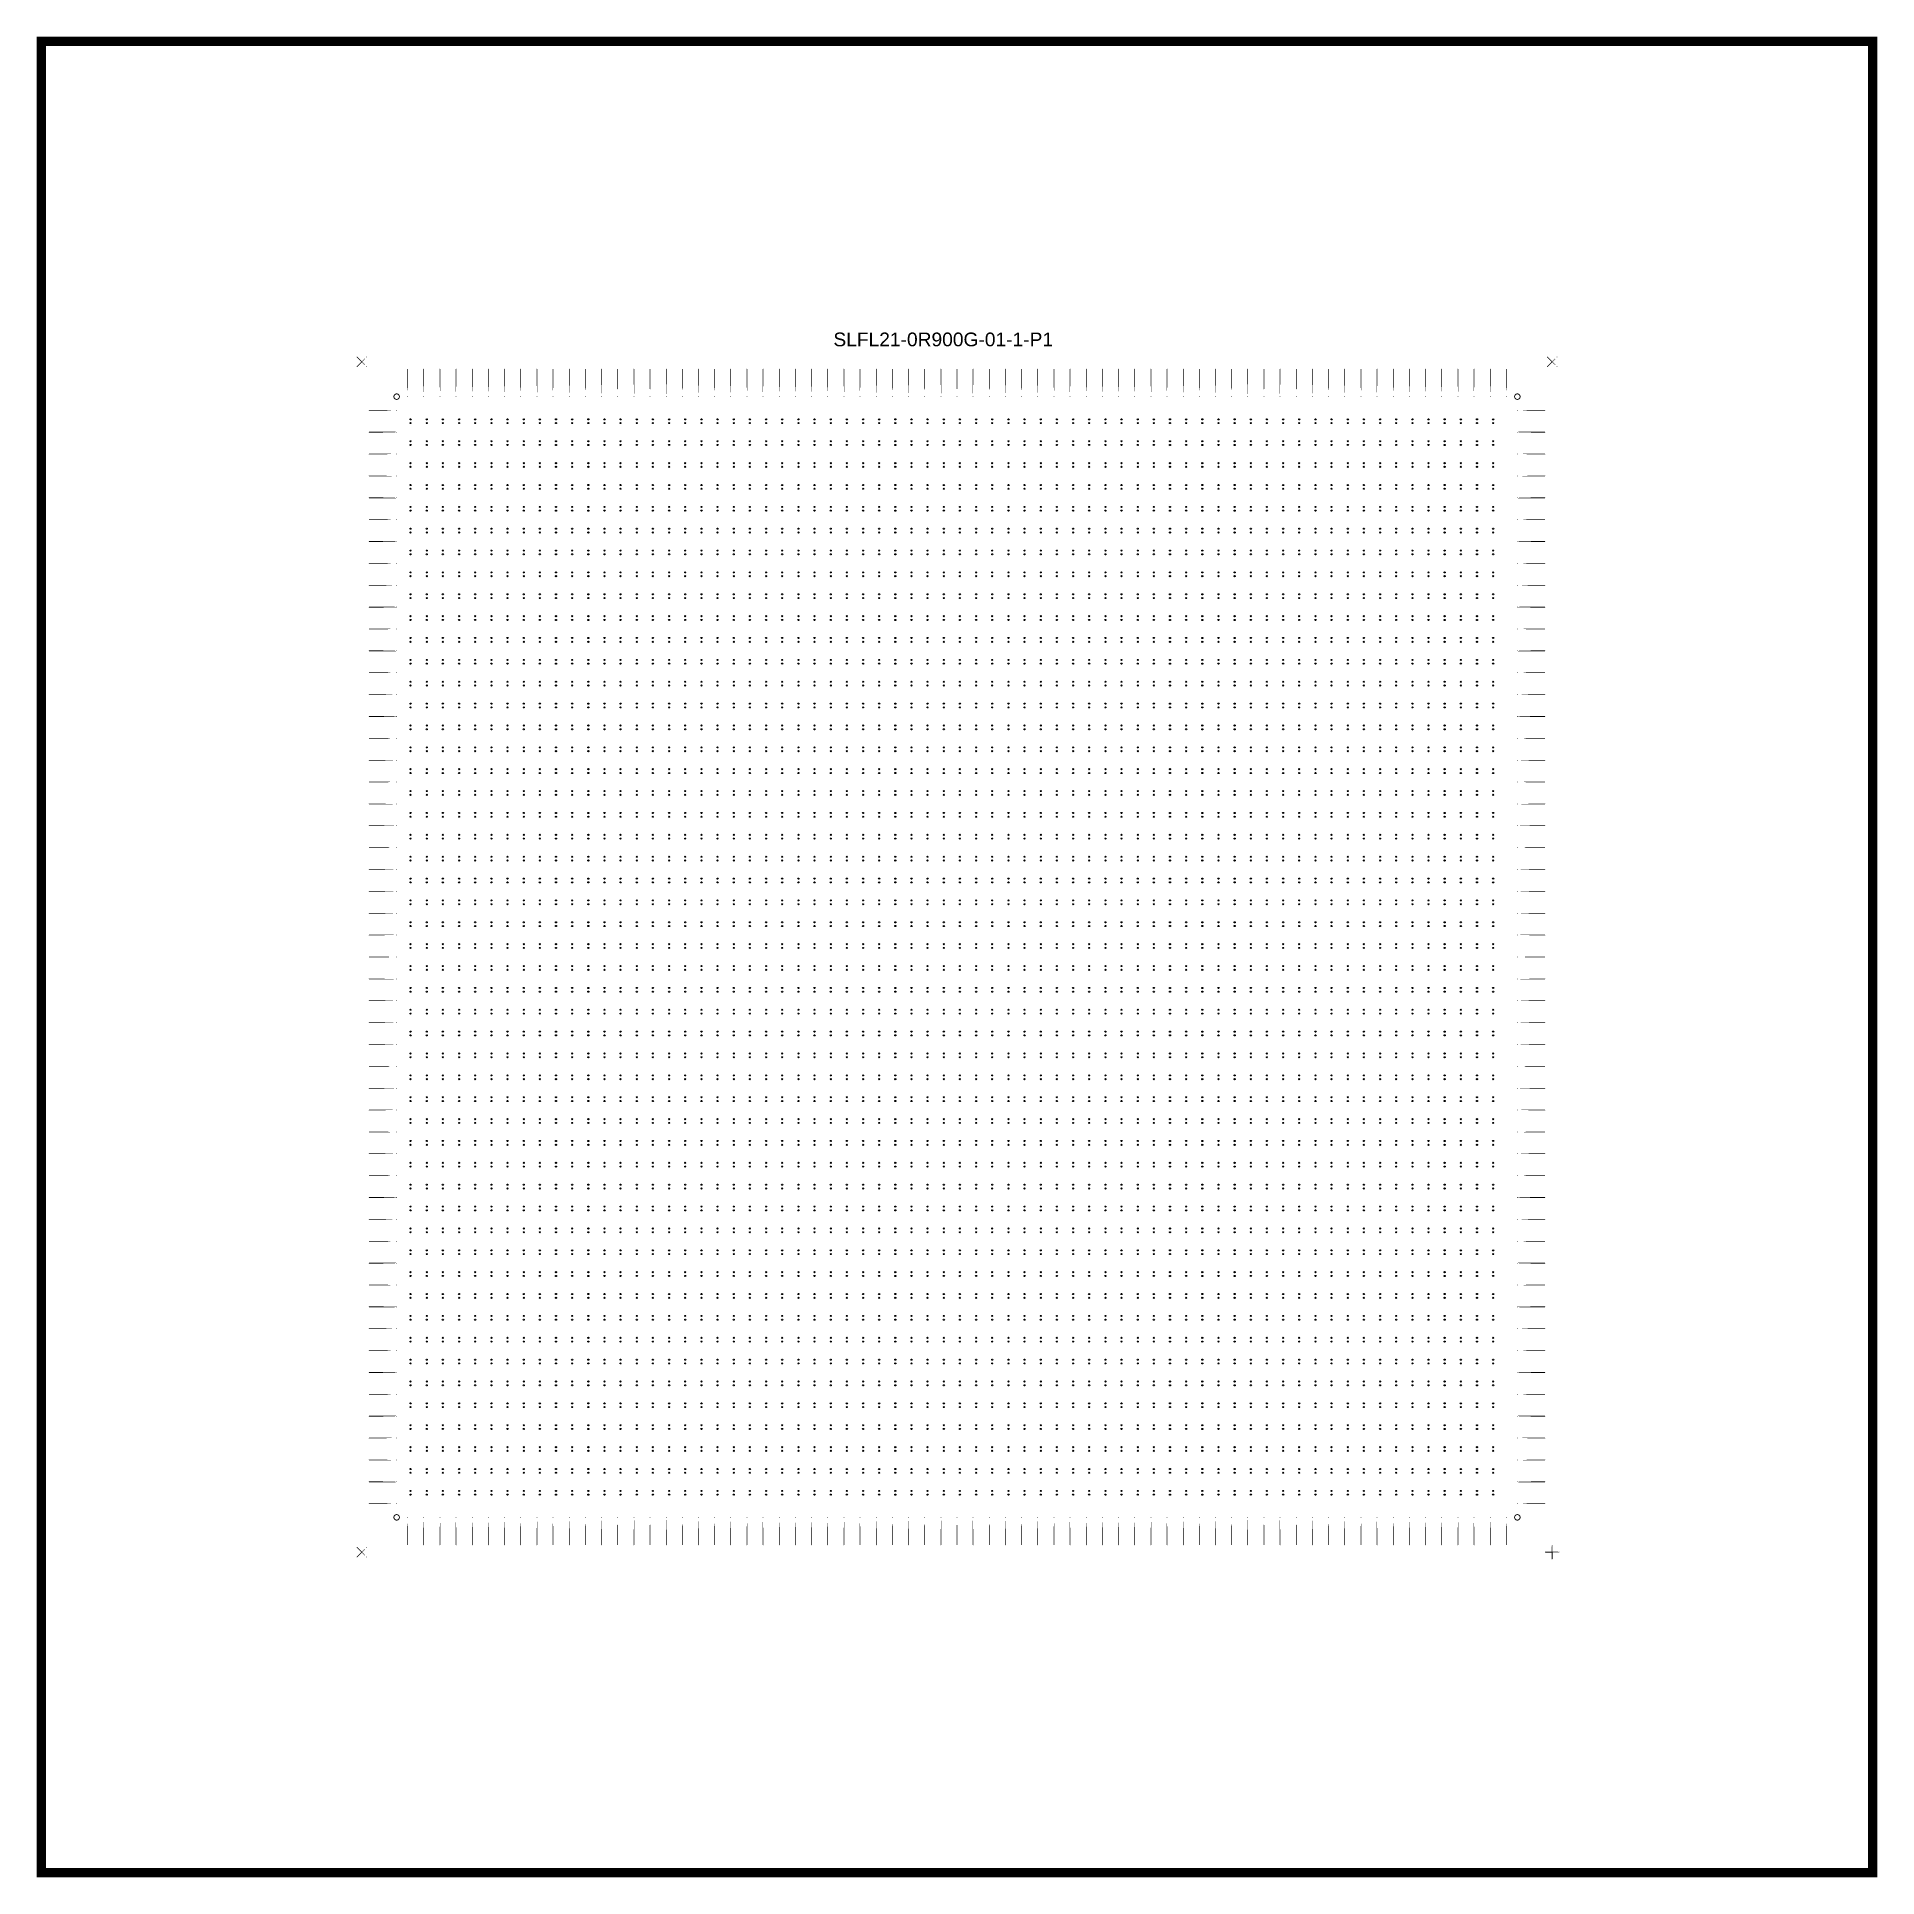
# Model space of a CAD drawing. Extents: x 11 to 212, y 11 to 212.
import ezdxf

# ---------------------------------------------------------------- set-up
doc = ezdxf.new("R2010")
doc.units = 0
doc.layers.get('0').update_dxf_attribs({"linetype": 'continuous'})
doc.layers.add('P1', color=7, linetype='continuous')
doc.styles.get("Standard").update_dxf_attribs({"font": 'ARIAL.TTF'})

msp = doc.modelspace()

# ---------------------------------------------------------------- texts
at = {"layer": 'P1'}
msp.add_text('SLFL21-0R900G-01-1-P1', height=1.5, dxfattribs=at).set_placement((97.7, 177.9))

# ---------------------------------------------------------------- blocks, each defined once
blk = doc.blocks.new('cutlineendpoint')
at = {"const_width": 0.04}
blk.add_lwpolyline([(-0.02, 0, 1), (0.02, 0, 1)], format="xyb", close=True, dxfattribs=at)

# ---------------------------------------------------------------- linework, layer by layer
at = {"layer": 'P1'}
for points, const_width in [([(11.2, 211.2), (211.2, 211.2), (211.2, 11.2), (11.2, 11.2)], 1), ([(46.73, 176.73), (45.67, 175.67)], 0.08), ([(46.73, 175.67), (45.67, 176.73)], 0.08), ([(51.2, 172.4), (51.2, 175.4)], 0.08), ([(52.96, 172.4), (52.96, 175.4)], 0.08), ([(54.73, 172.4), (54.73, 175.4)], 0.08), ([(56.49, 172.4), (56.49, 175.4)], 0.08), ([(58.26, 172.4), (58.26, 175.4)], 0.08), ([(60.02, 172.4), (60.02, 175.4)], 0.08), ([(61.79, 172.4), (61.79, 175.4)], 0.08), ([(63.55, 172.4), (63.55, 175.4)], 0.08), ([(65.32, 172.4), (65.32, 175.4)], 0.08), ([(67.08, 172.4), (67.08, 175.4)], 0.08), ([(68.85, 172.4), (68.85, 175.4)], 0.08), ([(70.61, 172.4), (70.61, 175.4)], 0.08), ([(72.38, 172.4), (72.38, 175.4)], 0.08), ([(74.14, 172.4), (74.14, 175.4)], 0.08), ([(75.91, 172.4), (75.91, 175.4)], 0.08), ([(77.67, 172.4), (77.67, 175.4)], 0.08), ([(79.44, 172.4), (79.44, 175.4)], 0.08), ([(81.2, 172.4), (81.2, 175.4)], 0.08), ([(82.96, 172.4), (82.96, 175.4)], 0.08), ([(84.73, 172.4), (84.73, 175.4)], 0.08), ([(86.49, 172.4), (86.49, 175.4)], 0.08), ([(88.26, 172.4), (88.26, 175.4)], 0.08), ([(90.02, 172.4), (90.02, 175.4)], 0.08), ([(91.79, 172.4), (91.79, 175.4)], 0.08), ([(93.55, 172.4), (93.55, 175.4)], 0.08), ([(95.32, 172.4), (95.32, 175.4)], 0.08), ([(97.08, 172.4), (97.08, 175.4)], 0.08), ([(98.85, 172.4), (98.85, 175.4)], 0.08), ([(100.61, 172.4), (100.61, 175.4)], 0.08), ([(102.38, 172.4), (102.38, 175.4)], 0.08), ([(104.14, 172.4), (104.14, 175.4)], 0.08), ([(105.91, 172.4), (105.91, 175.4)], 0.08), ([(107.67, 172.4), (107.67, 175.4)], 0.08), ([(109.44, 172.4), (109.44, 175.4)], 0.08), ([(111.2, 172.4), (111.2, 175.4)], 0.08), ([(112.96, 172.4), (112.96, 175.4)], 0.08), ([(114.73, 172.4), (114.73, 175.4)], 0.08), ([(116.49, 172.4), (116.49, 175.4)], 0.08), ([(118.26, 172.4), (118.26, 175.4)], 0.08), ([(120.02, 172.4), (120.02, 175.4)], 0.08), ([(121.79, 172.4), (121.79, 175.4)], 0.08), ([(123.55, 172.4), (123.55, 175.4)], 0.08), ([(125.32, 172.4), (125.32, 175.4)], 0.08), ([(127.08, 172.4), (127.08, 175.4)], 0.08), ([(128.85, 172.4), (128.85, 175.4)], 0.08), ([(130.61, 172.4), (130.61, 175.4)], 0.08), ([(132.38, 172.4), (132.38, 175.4)], 0.08), ([(134.14, 172.4), (134.14, 175.4)], 0.08), ([(135.91, 172.4), (135.91, 175.4)], 0.08), ([(137.67, 172.4), (137.67, 175.4)], 0.08), ([(139.44, 172.4), (139.44, 175.4)], 0.08), ([(141.2, 172.4), (141.2, 175.4)], 0.08), ([(142.96, 172.4), (142.96, 175.4)], 0.08), ([(144.73, 172.4), (144.73, 175.4)], 0.08), ([(146.49, 172.4), (146.49, 175.4)], 0.08), ([(148.26, 172.4), (148.26, 175.4)], 0.08), ([(150.02, 172.4), (150.02, 175.4)], 0.08), ([(151.79, 172.4), (151.79, 175.4)], 0.08), ([(153.55, 172.4), (153.55, 175.4)], 0.08), ([(155.32, 172.4), (155.32, 175.4)], 0.08), ([(157.08, 172.4), (157.08, 175.4)], 0.08), ([(158.85, 172.4), (158.85, 175.4)], 0.08), ([(160.61, 172.4), (160.61, 175.4)], 0.08), ([(162.38, 172.4), (162.38, 175.4)], 0.08), ([(164.14, 172.4), (164.14, 175.4)], 0.08), ([(165.91, 172.4), (165.91, 175.4)], 0.08), ([(167.67, 172.4), (167.67, 175.4)], 0.08), ([(169.44, 172.4), (169.44, 175.4)], 0.08), ([(171.2, 172.4), (171.2, 175.4)], 0.08), ([(176.73, 176.73), (175.67, 175.67)], 0.08), ([(176.73, 175.67), (175.67, 176.73)], 0.08), ([(50, 170.91), (47, 170.91)], 0.08), ([(172.4, 170.91), (175.4, 170.91)], 0.08), ([(50, 168.52), (47, 168.52)], 0.08), ([(172.4, 168.52), (175.4, 168.52)], 0.08), ([(50, 166.13), (47, 166.13)], 0.08), ([(172.4, 166.13), (175.4, 166.13)], 0.08), ([(50, 163.74), (47, 163.74)], 0.08), ([(172.4, 163.74), (175.4, 163.74)], 0.08), ([(50, 161.35), (47, 161.35)], 0.08), ([(172.4, 161.35), (175.4, 161.35)], 0.08), ([(50, 158.96), (47, 158.96)], 0.08), ([(172.4, 158.96), (175.4, 158.96)], 0.08), ([(50, 156.58), (47, 156.58)], 0.08), ([(172.4, 156.58), (175.4, 156.58)], 0.08), ([(50, 154.19), (47, 154.19)], 0.08), ([(172.4, 154.19), (175.4, 154.19)], 0.08), ([(50, 151.8), (47, 151.8)], 0.08), ([(172.4, 151.8), (175.4, 151.8)], 0.08), ([(50, 149.41), (47, 149.41)], 0.08), ([(172.4, 149.41), (175.4, 149.41)], 0.08), ([(50, 147.02), (47, 147.02)], 0.08), ([(172.4, 147.02), (175.4, 147.02)], 0.08), ([(50, 144.64), (47, 144.64)], 0.08), ([(172.4, 144.64), (175.4, 144.64)], 0.08), ([(50, 142.25), (47, 142.25)], 0.08), ([(172.4, 142.25), (175.4, 142.25)], 0.08), ([(50, 139.86), (47, 139.86)], 0.08), ([(172.4, 139.86), (175.4, 139.86)], 0.08), ([(50, 137.47), (47, 137.47)], 0.08), ([(172.4, 137.47), (175.4, 137.47)], 0.08), ([(50, 135.08), (47, 135.08)], 0.08), ([(172.4, 135.08), (175.4, 135.08)], 0.08), ([(50, 132.69), (47, 132.69)], 0.08), ([(172.4, 132.69), (175.4, 132.69)], 0.08), ([(50, 130.31), (47, 130.31)], 0.08), ([(172.4, 130.31), (175.4, 130.31)], 0.08), ([(50, 127.92), (47, 127.92)], 0.08), ([(172.4, 127.92), (175.4, 127.92)], 0.08), ([(50, 125.53), (47, 125.53)], 0.08), ([(172.4, 125.53), (175.4, 125.53)], 0.08), ([(50, 123.14), (47, 123.14)], 0.08), ([(172.4, 123.14), (175.4, 123.14)], 0.08), ([(50, 120.75), (47, 120.75)], 0.08), ([(172.4, 120.75), (175.4, 120.75)], 0.08), ([(50, 118.36), (47, 118.36)], 0.08), ([(172.4, 118.36), (175.4, 118.36)], 0.08), ([(50, 115.98), (47, 115.98)], 0.08), ([(172.4, 115.98), (175.4, 115.98)], 0.08), ([(50, 113.59), (47, 113.59)], 0.08), ([(172.4, 113.59), (175.4, 113.59)], 0.08), ([(50, 111.2), (47, 111.2)], 0.08), ([(172.4, 111.2), (175.4, 111.2)], 0.08), ([(50, 108.81), (47, 108.81)], 0.08), ([(172.4, 108.81), (175.4, 108.81)], 0.08), ([(50, 106.42), (47, 106.42)], 0.08), ([(172.4, 106.42), (175.4, 106.42)], 0.08), ([(50, 104.04), (47, 104.04)], 0.08), ([(172.4, 104.04), (175.4, 104.04)], 0.08), ([(50, 101.65), (47, 101.65)], 0.08), ([(172.4, 101.65), (175.4, 101.65)], 0.08), ([(50, 99.26), (47, 99.26)], 0.08), ([(172.4, 99.26), (175.4, 99.26)], 0.08), ([(50, 96.87), (47, 96.87)], 0.08), ([(172.4, 96.87), (175.4, 96.87)], 0.08), ([(50, 94.48), (47, 94.48)], 0.08), ([(172.4, 94.48), (175.4, 94.48)], 0.08), ([(50, 92.09), (47, 92.09)], 0.08), ([(172.4, 92.09), (175.4, 92.09)], 0.08), ([(50, 89.71), (47, 89.71)], 0.08), ([(172.4, 89.71), (175.4, 89.71)], 0.08), ([(50, 87.32), (47, 87.32)], 0.08), ([(172.4, 87.32), (175.4, 87.32)], 0.08), ([(50, 84.93), (47, 84.93)], 0.08), ([(172.4, 84.93), (175.4, 84.93)], 0.08), ([(50, 82.54), (47, 82.54)], 0.08), ([(172.4, 82.54), (175.4, 82.54)], 0.08), ([(50, 80.15), (47, 80.15)], 0.08), ([(172.4, 80.15), (175.4, 80.15)], 0.08), ([(50, 77.76), (47, 77.76)], 0.08), ([(172.4, 77.76), (175.4, 77.76)], 0.08), ([(50, 75.38), (47, 75.38)], 0.08), ([(172.4, 75.38), (175.4, 75.38)], 0.08), ([(50, 72.99), (47, 72.99)], 0.08), ([(172.4, 72.99), (175.4, 72.99)], 0.08), ([(50, 70.6), (47, 70.6)], 0.08), ([(172.4, 70.6), (175.4, 70.6)], 0.08), ([(50, 68.21), (47, 68.21)], 0.08), ([(172.4, 68.21), (175.4, 68.21)], 0.08), ([(50, 65.82), (47, 65.82)], 0.08), ([(172.4, 65.82), (175.4, 65.82)], 0.08), ([(50, 63.44), (47, 63.44)], 0.08), ([(172.4, 63.44), (175.4, 63.44)], 0.08), ([(50, 61.05), (47, 61.05)], 0.08), ([(172.4, 61.05), (175.4, 61.05)], 0.08), ([(50, 58.66), (47, 58.66)], 0.08), ([(172.4, 58.66), (175.4, 58.66)], 0.08), ([(50, 56.27), (47, 56.27)], 0.08), ([(172.4, 56.27), (175.4, 56.27)], 0.08), ([(50, 53.88), (47, 53.88)], 0.08), ([(172.4, 53.88), (175.4, 53.88)], 0.08), ([(50, 51.49), (47, 51.49)], 0.08), ([(172.4, 51.49), (175.4, 51.49)], 0.08), ([(51.2, 50), (51.2, 47)], 0.08), ([(52.96, 50), (52.96, 47)], 0.08), ([(54.73, 50), (54.73, 47)], 0.08), ([(56.49, 50), (56.49, 47)], 0.08), ([(58.26, 50), (58.26, 47)], 0.08), ([(60.02, 50), (60.02, 47)], 0.08), ([(61.79, 50), (61.79, 47)], 0.08), ([(63.55, 50), (63.55, 47)], 0.08), ([(65.32, 50), (65.32, 47)], 0.08), ([(67.08, 50), (67.08, 47)], 0.08), ([(68.85, 50), (68.85, 47)], 0.08), ([(70.61, 50), (70.61, 47)], 0.08), ([(72.38, 50), (72.38, 47)], 0.08), ([(74.14, 50), (74.14, 47)], 0.08), ([(75.91, 50), (75.91, 47)], 0.08), ([(77.67, 50), (77.67, 47)], 0.08), ([(79.44, 50), (79.44, 47)], 0.08), ([(81.2, 50), (81.2, 47)], 0.08), ([(82.96, 50), (82.96, 47)], 0.08), ([(84.73, 50), (84.73, 47)], 0.08), ([(86.49, 50), (86.49, 47)], 0.08), ([(88.26, 50), (88.26, 47)], 0.08), ([(90.02, 50), (90.02, 47)], 0.08), ([(91.79, 50), (91.79, 47)], 0.08), ([(93.55, 50), (93.55, 47)], 0.08), ([(95.32, 50), (95.32, 47)], 0.08), ([(97.08, 50), (97.08, 47)], 0.08), ([(98.85, 50), (98.85, 47)], 0.08), ([(100.61, 50), (100.61, 47)], 0.08), ([(102.38, 50), (102.38, 47)], 0.08), ([(104.14, 50), (104.14, 47)], 0.08), ([(105.91, 50), (105.91, 47)], 0.08), ([(107.67, 50), (107.67, 47)], 0.08), ([(109.44, 50), (109.44, 47)], 0.08), ([(111.2, 50), (111.2, 47)], 0.08), ([(112.96, 50), (112.96, 47)], 0.08), ([(114.73, 50), (114.73, 47)], 0.08), ([(116.49, 50), (116.49, 47)], 0.08), ([(118.26, 50), (118.26, 47)], 0.08), ([(120.02, 50), (120.02, 47)], 0.08), ([(121.79, 50), (121.79, 47)], 0.08), ([(123.55, 50), (123.55, 47)], 0.08), ([(125.32, 50), (125.32, 47)], 0.08), ([(127.08, 50), (127.08, 47)], 0.08), ([(128.85, 50), (128.85, 47)], 0.08), ([(130.61, 50), (130.61, 47)], 0.08), ([(132.38, 50), (132.38, 47)], 0.08), ([(134.14, 50), (134.14, 47)], 0.08), ([(135.91, 50), (135.91, 47)], 0.08), ([(137.67, 50), (137.67, 47)], 0.08), ([(139.44, 50), (139.44, 47)], 0.08), ([(141.2, 50), (141.2, 47)], 0.08), ([(142.96, 50), (142.96, 47)], 0.08), ([(144.73, 50), (144.73, 47)], 0.08), ([(146.49, 50), (146.49, 47)], 0.08), ([(148.26, 50), (148.26, 47)], 0.08), ([(150.02, 50), (150.02, 47)], 0.08), ([(151.79, 50), (151.79, 47)], 0.08), ([(153.55, 50), (153.55, 47)], 0.08), ([(155.32, 50), (155.32, 47)], 0.08), ([(157.08, 50), (157.08, 47)], 0.08), ([(158.85, 50), (158.85, 47)], 0.08), ([(160.61, 50), (160.61, 47)], 0.08), ([(162.38, 50), (162.38, 47)], 0.08), ([(164.14, 50), (164.14, 47)], 0.08), ([(165.91, 50), (165.91, 47)], 0.08), ([(167.67, 50), (167.67, 47)], 0.08), ([(169.44, 50), (169.44, 47)], 0.08), ([(171.2, 50), (171.2, 47)], 0.08), ([(46.73, 46.73), (45.67, 45.67)], 0.08), ([(46.73, 45.67), (45.67, 46.73)], 0.08), ([(176.95, 46.2), (175.45, 46.2)], 0.08), ([(176.2, 46.95), (176.2, 45.45)], 0.08)]:
    msp.add_lwpolyline(points, close=True, dxfattribs=dict(at, const_width=const_width))
at = {"layer": 'P1', "const_width": 0.1}
for points in [[(49.7, 172.4, 1), (50.3, 172.4, 1)], [(172.1, 172.4, 1), (172.7, 172.4, 1)], [(49.7, 50, 1), (50.3, 50, 1)], [(172.1, 50, 1), (172.7, 50, 1)]]:
    msp.add_lwpolyline(points, format="xyb", close=True, dxfattribs=at)
at = {"layer": 'P1'}
for centre in [(51.52, 169.92), (51.52, 169.51), (53.29, 169.92), (53.29, 169.51), (55.05, 169.92), (55.05, 169.51), (56.82, 169.92), (56.82, 169.51), (58.58, 169.92), (58.58, 169.51), (60.35, 169.92), (60.35, 169.51), (62.11, 169.92), (62.11, 169.51), (63.88, 169.92), (63.88, 169.51), (65.64, 169.92), (65.64, 169.51), (67.41, 169.92), (67.41, 169.51), (69.17, 169.92), (69.17, 169.51), (70.94, 169.92), (70.94, 169.51), (72.7, 169.92), (72.7, 169.51), (74.46, 169.92), (74.46, 169.51), (76.23, 169.92), (76.23, 169.51), (77.99, 169.92), (77.99, 169.51), (79.76, 169.92), (79.76, 169.51), (81.52, 169.92), (81.52, 169.51), (83.29, 169.92), (83.29, 169.51), (85.05, 169.92), (85.05, 169.51), (86.82, 169.92), (86.82, 169.51), (88.58, 169.92), (88.58, 169.51), (90.35, 169.92), (90.35, 169.51), (92.11, 169.92), (92.11, 169.51), (93.88, 169.92), (93.88, 169.51), (95.64, 169.92), (95.64, 169.51), (97.41, 169.92), (97.41, 169.51), (99.17, 169.92), (99.17, 169.51), (100.94, 169.92), (100.94, 169.51), (102.7, 169.92), (102.7, 169.51), (104.46, 169.92), (104.46, 169.51), (106.23, 169.92), (106.23, 169.51), (107.99, 169.92), (107.99, 169.51), (109.76, 169.92), (109.76, 169.51), (111.52, 169.92), (111.52, 169.51), (113.29, 169.92), (113.29, 169.51), (115.05, 169.92), (115.05, 169.51), (116.82, 169.92), (116.82, 169.51), (118.58, 169.92), (118.58, 169.51), (120.35, 169.92), (120.35, 169.51), (122.11, 169.92), (122.11, 169.51), (123.88, 169.92), (123.88, 169.51), (125.64, 169.92), (125.64, 169.51), (127.41, 169.92), (127.41, 169.51), (129.17, 169.92), (129.17, 169.51), (130.94, 169.92), (130.94, 169.51), (132.7, 169.92), (132.7, 169.51), (134.46, 169.92), (134.46, 169.51), (136.23, 169.92), (136.23, 169.51), (137.99, 169.92), (137.99, 169.51), (139.76, 169.92), (139.76, 169.51), (141.52, 169.92), (141.52, 169.51), (143.29, 169.92), (143.29, 169.51), (145.05, 169.92), (145.05, 169.51), (146.82, 169.92), (146.82, 169.51), (148.58, 169.92), (148.58, 169.51), (150.35, 169.92), (150.35, 169.51), (152.11, 169.92), (152.11, 169.51), (153.88, 169.92), (153.88, 169.51), (155.64, 169.92), (155.64, 169.51), (157.41, 169.92), (157.41, 169.51), (159.17, 169.92), (159.17, 169.51), (160.94, 169.92), (160.94, 169.51), (162.7, 169.92), (162.7, 169.51), (164.46, 169.92), (164.46, 169.51), (166.23, 169.92), (166.23, 169.51), (167.99, 169.92), (167.99, 169.51), (169.76, 169.92), (169.76, 169.51), (51.52, 167.53), (51.52, 167.12), (53.29, 167.53), (53.29, 167.12), (55.05, 167.53), (55.05, 167.12), (56.82, 167.53), (56.82, 167.12), (58.58, 167.53), (58.58, 167.12), (60.35, 167.53), (60.35, 167.12), (62.11, 167.53), (62.11, 167.12), (63.88, 167.53), (63.88, 167.12), (65.64, 167.53), (65.64, 167.12), (67.41, 167.53), (67.41, 167.12), (69.17, 167.53), (69.17, 167.12), (70.94, 167.53), (70.94, 167.12), (72.7, 167.53), (72.7, 167.12), (74.46, 167.53), (74.46, 167.12), (76.23, 167.53), (76.23, 167.12), (77.99, 167.53), (77.99, 167.12), (79.76, 167.53), (79.76, 167.12), (81.52, 167.53), (81.52, 167.12), (83.29, 167.53), (83.29, 167.12), (85.05, 167.53), (85.05, 167.12), (86.82, 167.53), (86.82, 167.12), (88.58, 167.53), (88.58, 167.12), (90.35, 167.53), (90.35, 167.12), (92.11, 167.53), (92.11, 167.12), (93.88, 167.53), (93.88, 167.12), (95.64, 167.53), (95.64, 167.12), (97.41, 167.53), (97.41, 167.12), (99.17, 167.53), (99.17, 167.12), (100.94, 167.53), (100.94, 167.12), (102.7, 167.53), (102.7, 167.12), (104.46, 167.53), (104.46, 167.12), (106.23, 167.53), (106.23, 167.12), (107.99, 167.53), (107.99, 167.12), (109.76, 167.53), (109.76, 167.12), (111.52, 167.53), (111.52, 167.12), (113.29, 167.53), (113.29, 167.12), (115.05, 167.53), (115.05, 167.12), (116.82, 167.53), (116.82, 167.12), (118.58, 167.53), (118.58, 167.12), (120.35, 167.53), (120.35, 167.12), (122.11, 167.53), (122.11, 167.12), (123.88, 167.53), (123.88, 167.12), (125.64, 167.53), (125.64, 167.12), (127.41, 167.53), (127.41, 167.12), (129.17, 167.53), (129.17, 167.12), (130.94, 167.53), (130.94, 167.12), (132.7, 167.53), (132.7, 167.12), (134.46, 167.53), (134.46, 167.12), (136.23, 167.53), (136.23, 167.12), (137.99, 167.53), (137.99, 167.12), (139.76, 167.53), (139.76, 167.12), (141.52, 167.53), (141.52, 167.12), (143.29, 167.53), (143.29, 167.12), (145.05, 167.53), (145.05, 167.12), (146.82, 167.53), (146.82, 167.12), (148.58, 167.53), (148.58, 167.12), (150.35, 167.53), (150.35, 167.12), (152.11, 167.53), (152.11, 167.12), (153.88, 167.53), (153.88, 167.12), (155.64, 167.53), (155.64, 167.12), (157.41, 167.53), (157.41, 167.12), (159.17, 167.53), (159.17, 167.12), (160.94, 167.53), (160.94, 167.12), (162.7, 167.53), (162.7, 167.12), (164.46, 167.53), (164.46, 167.12), (166.23, 167.53), (166.23, 167.12), (167.99, 167.53), (167.99, 167.12), (169.76, 167.53), (169.76, 167.12), (51.52, 165.14), (53.29, 165.14), (55.05, 165.14), (56.82, 165.14), (58.58, 165.14), (60.35, 165.14), (62.11, 165.14), (63.88, 165.14), (65.64, 165.14), (67.41, 165.14), (69.17, 165.14), (70.94, 165.14), (72.7, 165.14), (74.46, 165.14), (76.23, 165.14), (77.99, 165.14), (79.76, 165.14), (81.52, 165.14), (83.29, 165.14), (85.05, 165.14), (86.82, 165.14), (88.58, 165.14), (90.35, 165.14), (92.11, 165.14), (93.88, 165.14), (95.64, 165.14), (97.41, 165.14), (99.17, 165.14), (100.94, 165.14), (102.7, 165.14), (104.46, 165.14), (106.23, 165.14), (107.99, 165.14), (109.76, 165.14), (111.52, 165.14), (113.29, 165.14), (115.05, 165.14), (116.82, 165.14), (118.58, 165.14), (120.35, 165.14), (122.11, 165.14), (123.88, 165.14), (125.64, 165.14), (127.41, 165.14), (129.17, 165.14), (130.94, 165.14), (132.7, 165.14), (134.46, 165.14), (136.23, 165.14), (137.99, 165.14), (139.76, 165.14), (141.52, 165.14), (143.29, 165.14), (145.05, 165.14), (146.82, 165.14), (148.58, 165.14), (150.35, 165.14), (152.11, 165.14), (153.88, 165.14), (155.64, 165.14), (157.41, 165.14), (159.17, 165.14), (160.94, 165.14), (162.7, 165.14), (164.46, 165.14), (166.23, 165.14), (167.99, 165.14), (169.76, 165.14), (51.52, 164.73), (51.52, 162.75), (53.29, 164.73), (53.29, 162.75), (55.05, 164.73), (55.05, 162.75), (56.82, 164.73), (56.82, 162.75), (58.58, 164.73), (58.58, 162.75), (60.35, 164.73), (60.35, 162.75), (62.11, 164.73), (62.11, 162.75), (63.88, 164.73), (63.88, 162.75), (65.64, 164.73), (65.64, 162.75), (67.41, 164.73), (67.41, 162.75), (69.17, 164.73), (69.17, 162.75), (70.94, 164.73), (70.94, 162.75), (72.7, 164.73), (72.7, 162.75), (74.46, 164.73), (74.46, 162.75), (76.23, 164.73), (76.23, 162.75), (77.99, 164.73), (77.99, 162.75), (79.76, 164.73), (79.76, 162.75), (81.52, 164.73), (81.52, 162.75), (83.29, 164.73), (83.29, 162.75), (85.05, 164.73), (85.05, 162.75), (86.82, 164.73), (86.82, 162.75), (88.58, 164.73), (88.58, 162.75), (90.35, 164.73), (90.35, 162.75), (92.11, 164.73), (92.11, 162.75), (93.88, 164.73), (93.88, 162.75), (95.64, 164.73), (95.64, 162.75), (97.41, 164.73), (97.41, 162.75), (99.17, 164.73), (99.17, 162.75), (100.94, 164.73), (100.94, 162.75), (102.7, 164.73), (102.7, 162.75), (104.46, 164.73), (104.46, 162.75), (106.23, 164.73), (106.23, 162.75), (107.99, 164.73), (107.99, 162.75), (109.76, 164.73), (109.76, 162.75), (111.52, 164.73), (111.52, 162.75), (113.29, 164.73), (113.29, 162.75), (115.05, 164.73), (115.05, 162.75), (116.82, 164.73), (116.82, 162.75), (118.58, 164.73), (118.58, 162.75), (120.35, 164.73), (120.35, 162.75), (122.11, 164.73), (122.11, 162.75), (123.88, 164.73), (123.88, 162.75), (125.64, 164.73), (125.64, 162.75), (127.41, 164.73), (127.41, 162.75), (129.17, 164.73), (129.17, 162.75), (130.94, 164.73), (130.94, 162.75), (132.7, 164.73), (132.7, 162.75), (134.46, 164.73), (134.46, 162.75), (136.23, 164.73), (136.23, 162.75), (137.99, 164.73), (137.99, 162.75), (139.76, 164.73), (139.76, 162.75), (141.52, 164.73), (141.52, 162.75), (143.29, 164.73), (143.29, 162.75), (145.05, 164.73), (145.05, 162.75), (146.82, 164.73), (146.82, 162.75), (148.58, 164.73), (148.58, 162.75), (150.35, 164.73), (150.35, 162.75), (152.11, 164.73), (152.11, 162.75), (153.88, 164.73), (153.88, 162.75), (155.64, 164.73), (155.64, 162.75), (157.41, 164.73), (157.41, 162.75), (159.17, 164.73), (159.17, 162.75), (160.94, 164.73), (160.94, 162.75), (162.7, 164.73), (162.7, 162.75), (164.46, 164.73), (164.46, 162.75), (166.23, 164.73), (166.23, 162.75), (167.99, 164.73), (167.99, 162.75), (169.76, 164.73), (169.76, 162.75), (51.52, 162.34), (53.29, 162.34), (55.05, 162.34), (56.82, 162.34), (58.58, 162.34), (60.35, 162.34), (62.11, 162.34), (63.88, 162.34), (65.64, 162.34), (67.41, 162.34), (69.17, 162.34), (70.94, 162.34), (72.7, 162.34), (74.46, 162.34), (76.23, 162.34), (77.99, 162.34), (79.76, 162.34), (81.52, 162.34), (83.29, 162.34), (85.05, 162.34), (86.82, 162.34), (88.58, 162.34), (90.35, 162.34), (92.11, 162.34), (93.88, 162.34), (95.64, 162.34), (97.41, 162.34), (99.17, 162.34), (100.94, 162.34), (102.7, 162.34), (104.46, 162.34), (106.23, 162.34), (107.99, 162.34), (109.76, 162.34), (111.52, 162.34), (113.29, 162.34), (115.05, 162.34), (116.82, 162.34), (118.58, 162.34), (120.35, 162.34), (122.11, 162.34), (123.88, 162.34), (125.64, 162.34), (127.41, 162.34), (129.17, 162.34), (130.94, 162.34), (132.7, 162.34), (134.46, 162.34), (136.23, 162.34), (137.99, 162.34), (139.76, 162.34), (141.52, 162.34), (143.29, 162.34), (145.05, 162.34), (146.82, 162.34), (148.58, 162.34), (150.35, 162.34), (152.11, 162.34), (153.88, 162.34), (155.64, 162.34), (157.41, 162.34), (159.17, 162.34), (160.94, 162.34), (162.7, 162.34), (164.46, 162.34), (166.23, 162.34), (167.99, 162.34), (169.76, 162.34), (51.52, 160.36), (51.52, 159.95), (53.29, 160.36), (53.29, 159.95), (55.05, 160.36), (55.05, 159.95), (56.82, 160.36), (56.82, 159.95), (58.58, 160.36), (58.58, 159.95), (60.35, 160.36), (60.35, 159.95), (62.11, 160.36), (62.11, 159.95), (63.88, 160.36), (63.88, 159.95), (65.64, 160.36), (65.64, 159.95), (67.41, 160.36), (67.41, 159.95), (69.17, 160.36), (69.17, 159.95), (70.94, 160.36), (70.94, 159.95), (72.7, 160.36), (72.7, 159.95), (74.46, 160.36), (74.46, 159.95), (76.23, 160.36), (76.23, 159.95), (77.99, 160.36), (77.99, 159.95), (79.76, 160.36), (79.76, 159.95), (81.52, 160.36), (81.52, 159.95), (83.29, 160.36), (83.29, 159.95), (85.05, 160.36), (85.05, 159.95), (86.82, 160.36), (86.82, 159.95), (88.58, 160.36), (88.58, 159.95), (90.35, 160.36), (90.35, 159.95), (92.11, 160.36), (92.11, 159.95), (93.88, 160.36), (93.88, 159.95), (95.64, 160.36), (95.64, 159.95), (97.41, 160.36), (97.41, 159.95), (99.17, 160.36), (99.17, 159.95), (100.94, 160.36), (100.94, 159.95), (102.7, 160.36), (102.7, 159.95), (104.46, 160.36), (104.46, 159.95), (106.23, 160.36), (106.23, 159.95), (107.99, 160.36), (107.99, 159.95), (109.76, 160.36), (109.76, 159.95), (111.52, 160.36), (111.52, 159.95), (113.29, 160.36), (113.29, 159.95), (115.05, 160.36), (115.05, 159.95), (116.82, 160.36), (116.82, 159.95), (118.58, 160.36), (118.58, 159.95), (120.35, 160.36), (120.35, 159.95), (122.11, 160.36), (122.11, 159.95), (123.88, 160.36), (123.88, 159.95), (125.64, 160.36), (125.64, 159.95), (127.41, 160.36), (127.41, 159.95), (129.17, 160.36), (129.17, 159.95), (130.94, 160.36), (130.94, 159.95), (132.7, 160.36), (132.7, 159.95), (134.46, 160.36), (134.46, 159.95), (136.23, 160.36), (136.23, 159.95), (137.99, 160.36), (137.99, 159.95), (139.76, 160.36), (139.76, 159.95), (141.52, 160.36), (141.52, 159.95), (143.29, 160.36), (143.29, 159.95), (145.05, 160.36), (145.05, 159.95), (146.82, 160.36), (146.82, 159.95), (148.58, 160.36), (148.58, 159.95), (150.35, 160.36), (150.35, 159.95), (152.11, 160.36), (152.11, 159.95), (153.88, 160.36), (153.88, 159.95), (155.64, 160.36), (155.64, 159.95), (157.41, 160.36), (157.41, 159.95), (159.17, 160.36), (159.17, 159.95), (160.94, 160.36), (160.94, 159.95), (162.7, 160.36), (162.7, 159.95), (164.46, 160.36), (164.46, 159.95), (166.23, 160.36), (166.23, 159.95), (167.99, 160.36), (167.99, 159.95), (169.76, 160.36), (169.76, 159.95), (51.52, 157.98), (51.52, 157.56), (53.29, 157.98), (53.29, 157.56), (55.05, 157.98), (55.05, 157.56), (56.82, 157.98), (56.82, 157.56), (58.58, 157.98), (58.58, 157.56), (60.35, 157.98), (60.35, 157.56), (62.11, 157.98), (62.11, 157.56), (63.88, 157.98), (63.88, 157.56), (65.64, 157.98), (65.64, 157.56), (67.41, 157.98), (67.41, 157.56), (69.17, 157.98), (69.17, 157.56), (70.94, 157.98), (70.94, 157.56), (72.7, 157.98), (72.7, 157.56), (74.46, 157.98), (74.46, 157.56), (76.23, 157.98), (76.23, 157.56), (77.99, 157.98), (77.99, 157.56), (79.76, 157.98), (79.76, 157.56), (81.52, 157.98), (81.52, 157.56), (83.29, 157.98), (83.29, 157.56), (85.05, 157.98), (85.05, 157.56), (86.82, 157.98), (86.82, 157.56), (88.58, 157.98), (88.58, 157.56), (90.35, 157.98), (90.35, 157.56), (92.11, 157.98), (92.11, 157.56), (93.88, 157.98), (93.88, 157.56), (95.64, 157.98), (95.64, 157.56), (97.41, 157.98), (97.41, 157.56), (99.17, 157.98), (99.17, 157.56), (100.94, 157.98), (100.94, 157.56), (102.7, 157.98), (102.7, 157.56), (104.46, 157.98), (104.46, 157.56), (106.23, 157.98), (106.23, 157.56), (107.99, 157.98), (107.99, 157.56), (109.76, 157.98), (109.76, 157.56), (111.52, 157.98), (111.52, 157.56), (113.29, 157.98), (113.29, 157.56), (115.05, 157.98), (115.05, 157.56), (116.82, 157.98), (116.82, 157.56), (118.58, 157.98), (118.58, 157.56), (120.35, 157.98), (120.35, 157.56), (122.11, 157.98), (122.11, 157.56), (123.88, 157.98), (123.88, 157.56), (125.64, 157.98), (125.64, 157.56), (127.41, 157.98), (127.41, 157.56), (129.17, 157.98), (129.17, 157.56), (130.94, 157.98), (130.94, 157.56), (132.7, 157.98), (132.7, 157.56), (134.46, 157.98), (134.46, 157.56), (136.23, 157.98), (136.23, 157.56), (137.99, 157.98), (137.99, 157.56), (139.76, 157.98), (139.76, 157.56), (141.52, 157.98), (141.52, 157.56), (143.29, 157.98), (143.29, 157.56), (145.05, 157.98), (145.05, 157.56), (146.82, 157.98), (146.82, 157.56), (148.58, 157.98), (148.58, 157.56), (150.35, 157.98), (150.35, 157.56), (152.11, 157.98), (152.11, 157.56), (153.88, 157.98), (153.88, 157.56), (155.64, 157.98), (155.64, 157.56), (157.41, 157.98), (157.41, 157.56), (159.17, 157.98), (159.17, 157.56), (160.94, 157.98), (160.94, 157.56), (162.7, 157.98), (162.7, 157.56), (164.46, 157.98), (164.46, 157.56), (166.23, 157.98), (166.23, 157.56), (167.99, 157.98), (167.99, 157.56), (169.76, 157.98), (169.76, 157.56), (51.52, 155.59), (51.52, 155.18), (53.29, 155.59), (53.29, 155.18), (55.05, 155.59), (55.05, 155.18), (56.82, 155.59), (56.82, 155.18), (58.58, 155.59), (58.58, 155.18), (60.35, 155.59), (60.35, 155.18), (62.11, 155.59), (62.11, 155.18), (63.88, 155.59), (63.88, 155.18), (65.64, 155.59), (65.64, 155.18), (67.41, 155.59), (67.41, 155.18), (69.17, 155.59), (69.17, 155.18), (70.94, 155.59), (70.94, 155.18), (72.7, 155.59), (72.7, 155.18), (74.46, 155.59), (74.46, 155.18), (76.23, 155.59), (76.23, 155.18), (77.99, 155.59), (77.99, 155.18), (79.76, 155.59), (79.76, 155.18), (81.52, 155.59), (81.52, 155.18), (83.29, 155.59), (83.29, 155.18), (85.05, 155.59), (85.05, 155.18), (86.82, 155.59), (86.82, 155.18), (88.58, 155.59), (88.58, 155.18), (90.35, 155.59), (90.35, 155.18), (92.11, 155.59), (92.11, 155.18), (93.88, 155.59), (93.88, 155.18), (95.64, 155.59), (95.64, 155.18), (97.41, 155.59), (97.41, 155.18), (99.17, 155.59), (99.17, 155.18), (100.94, 155.59), (100.94, 155.18), (102.7, 155.59), (102.7, 155.18), (104.46, 155.59), (104.46, 155.18), (106.23, 155.59), (106.23, 155.18), (107.99, 155.59), (107.99, 155.18), (109.76, 155.59), (109.76, 155.18), (111.52, 155.59), (111.52, 155.18), (113.29, 155.59), (113.29, 155.18), (115.05, 155.59), (115.05, 155.18), (116.82, 155.59), (116.82, 155.18), (118.58, 155.59), (118.58, 155.18), (120.35, 155.59), (120.35, 155.18), (122.11, 155.59), (122.11, 155.18), (123.88, 155.59), (123.88, 155.18), (125.64, 155.59), (125.64, 155.18), (127.41, 155.59), (127.41, 155.18), (129.17, 155.59), (129.17, 155.18), (130.94, 155.59), (130.94, 155.18), (132.7, 155.59), (132.7, 155.18), (134.46, 155.59), (134.46, 155.18), (136.23, 155.59), (136.23, 155.18), (137.99, 155.59), (137.99, 155.18), (139.76, 155.59), (139.76, 155.18), (141.52, 155.59), (141.52, 155.18), (143.29, 155.59), (143.29, 155.18), (145.05, 155.59), (145.05, 155.18), (146.82, 155.59), (146.82, 155.18), (148.58, 155.59), (148.58, 155.18), (150.35, 155.59), (150.35, 155.18), (152.11, 155.59), (152.11, 155.18), (153.88, 155.59), (153.88, 155.18), (155.64, 155.59), (155.64, 155.18), (157.41, 155.59), (157.41, 155.18), (159.17, 155.59), (159.17, 155.18), (160.94, 155.59), (160.94, 155.18), (162.7, 155.59), (162.7, 155.18), (164.46, 155.59), (164.46, 155.18), (166.23, 155.59), (166.23, 155.18), (167.99, 155.59), (167.99, 155.18), (169.76, 155.59), (169.76, 155.18), (51.52, 153.2), (51.52, 152.79), (53.29, 153.2), (53.29, 152.79), (55.05, 153.2), (55.05, 152.79), (56.82, 153.2), (56.82, 152.79), (58.58, 153.2), (58.58, 152.79), (60.35, 153.2), (60.35, 152.79), (62.11, 153.2), (62.11, 152.79), (63.88, 153.2), (63.88, 152.79), (65.64, 153.2), (65.64, 152.79), (67.41, 153.2), (67.41, 152.79), (69.17, 153.2), (69.17, 152.79), (70.94, 153.2), (70.94, 152.79), (72.7, 153.2), (72.7, 152.79), (74.46, 153.2), (74.46, 152.79), (76.23, 153.2), (76.23, 152.79), (77.99, 153.2), (77.99, 152.79), (79.76, 153.2), (79.76, 152.79), (81.52, 153.2), (81.52, 152.79), (83.29, 153.2), (83.29, 152.79), (85.05, 153.2), (85.05, 152.79), (86.82, 153.2), (86.82, 152.79), (88.58, 153.2), (88.58, 152.79), (90.35, 153.2), (90.35, 152.79), (92.11, 153.2), (92.11, 152.79), (93.88, 153.2), (93.88, 152.79), (95.64, 153.2), (95.64, 152.79), (97.41, 153.2), (97.41, 152.79), (99.17, 153.2), (99.17, 152.79), (100.94, 153.2), (100.94, 152.79), (102.7, 153.2), (102.7, 152.79), (104.46, 153.2), (104.46, 152.79), (106.23, 153.2), (106.23, 152.79), (107.99, 153.2), (107.99, 152.79), (109.76, 153.2), (109.76, 152.79), (111.52, 153.2), (111.52, 152.79), (113.29, 153.2), (113.29, 152.79), (115.05, 153.2), (115.05, 152.79), (116.82, 153.2), (116.82, 152.79), (118.58, 153.2), (118.58, 152.79), (120.35, 153.2), (120.35, 152.79), (122.11, 153.2), (122.11, 152.79), (123.88, 153.2), (123.88, 152.79), (125.64, 153.2), (125.64, 152.79), (127.41, 153.2), (127.41, 152.79), (129.17, 153.2), (129.17, 152.79), (130.94, 153.2), (130.94, 152.79), (132.7, 153.2), (132.7, 152.79), (134.46, 153.2), (134.46, 152.79), (136.23, 153.2), (136.23, 152.79), (137.99, 153.2), (137.99, 152.79), (139.76, 153.2), (139.76, 152.79), (141.52, 153.2), (141.52, 152.79), (143.29, 153.2), (143.29, 152.79), (145.05, 153.2), (145.05, 152.79), (146.82, 153.2), (146.82, 152.79), (148.58, 153.2), (148.58, 152.79), (150.35, 153.2), (150.35, 152.79), (152.11, 153.2), (152.11, 152.79), (153.88, 153.2), (153.88, 152.79), (155.64, 153.2), (155.64, 152.79), (157.41, 153.2), (157.41, 152.79), (159.17, 153.2), (159.17, 152.79), (160.94, 153.2), (160.94, 152.79), (162.7, 153.2), (162.7, 152.79), (164.46, 153.2), (164.46, 152.79), (166.23, 153.2), (166.23, 152.79), (167.99, 153.2), (167.99, 152.79), (169.76, 153.2), (169.76, 152.79), (51.52, 150.81), (53.29, 150.81), (55.05, 150.81), (56.82, 150.81), (58.58, 150.81), (60.35, 150.81), (62.11, 150.81), (63.88, 150.81), (65.64, 150.81), (67.41, 150.81), (69.17, 150.81), (70.94, 150.81), (72.7, 150.81), (74.46, 150.81), (76.23, 150.81), (77.99, 150.81), (79.76, 150.81), (81.52, 150.81), (83.29, 150.81), (85.05, 150.81), (86.82, 150.81), (88.58, 150.81), (90.35, 150.81), (92.11, 150.81), (93.88, 150.81), (95.64, 150.81), (97.41, 150.81), (99.17, 150.81), (100.94, 150.81), (102.7, 150.81), (104.46, 150.81), (106.23, 150.81), (107.99, 150.81), (109.76, 150.81), (111.52, 150.81), (113.29, 150.81), (115.05, 150.81), (116.82, 150.81), (118.58, 150.81), (120.35, 150.81), (122.11, 150.81), (123.88, 150.81), (125.64, 150.81), (127.41, 150.81), (129.17, 150.81), (130.94, 150.81), (132.7, 150.81), (134.46, 150.81), (136.23, 150.81), (137.99, 150.81), (139.76, 150.81), (141.52, 150.81), (143.29, 150.81), (145.05, 150.81), (146.82, 150.81), (148.58, 150.81), (150.35, 150.81), (152.11, 150.81), (153.88, 150.81), (155.64, 150.81), (157.41, 150.81), (159.17, 150.81), (160.94, 150.81), (162.7, 150.81), (164.46, 150.81), (166.23, 150.81), (167.99, 150.81), (169.76, 150.81), (51.52, 150.4), (53.29, 150.4), (55.05, 150.4), (56.82, 150.4), (58.58, 150.4), (60.35, 150.4), (62.11, 150.4), (63.88, 150.4), (65.64, 150.4), (67.41, 150.4), (69.17, 150.4), (70.94, 150.4), (72.7, 150.4), (74.46, 150.4), (76.23, 150.4), (77.99, 150.4), (79.76, 150.4), (81.52, 150.4), (83.29, 150.4), (85.05, 150.4), (86.82, 150.4), (88.58, 150.4), (90.35, 150.4), (92.11, 150.4), (93.88, 150.4), (95.64, 150.4), (97.41, 150.4), (99.17, 150.4), (100.94, 150.4), (102.7, 150.4), (104.46, 150.4), (106.23, 150.4), (107.99, 150.4), (109.76, 150.4), (111.52, 150.4), (113.29, 150.4), (115.05, 150.4), (116.82, 150.4), (118.58, 150.4), (120.35, 150.4), (122.11, 150.4), (123.88, 150.4), (125.64, 150.4), (127.41, 150.4), (129.17, 150.4), (130.94, 150.4), (132.7, 150.4), (134.46, 150.4), (136.23, 150.4), (137.99, 150.4), (139.76, 150.4), (141.52, 150.4), (143.29, 150.4), (145.05, 150.4), (146.82, 150.4), (148.58, 150.4), (150.35, 150.4), (152.11, 150.4), (153.88, 150.4), (155.64, 150.4), (157.41, 150.4), (159.17, 150.4), (160.94, 150.4), (162.7, 150.4), (164.46, 150.4), (166.23, 150.4), (167.99, 150.4), (169.76, 150.4), (51.52, 148.42), (51.52, 148.01), (53.29, 148.42), (53.29, 148.01), (55.05, 148.42), (55.05, 148.01), (56.82, 148.42), (56.82, 148.01), (58.58, 148.42), (58.58, 148.01), (60.35, 148.42), (60.35, 148.01), (62.11, 148.42), (62.11, 148.01), (63.88, 148.42), (63.88, 148.01), (65.64, 148.42), (65.64, 148.01), (67.41, 148.42), (67.41, 148.01), (69.17, 148.42), (69.17, 148.01), (70.94, 148.42), (70.94, 148.01), (72.7, 148.42), (72.7, 148.01), (74.46, 148.42), (74.46, 148.01), (76.23, 148.42), (76.23, 148.01), (77.99, 148.42), (77.99, 148.01), (79.76, 148.42), (79.76, 148.01), (81.52, 148.42), (81.52, 148.01), (83.29, 148.42), (83.29, 148.01), (85.05, 148.42), (85.05, 148.01), (86.82, 148.42), (86.82, 148.01), (88.58, 148.42), (88.58, 148.01), (90.35, 148.42), (90.35, 148.01), (92.11, 148.42), (92.11, 148.01), (93.88, 148.42), (93.88, 148.01), (95.64, 148.42), (95.64, 148.01), (97.41, 148.42), (97.41, 148.01), (99.17, 148.42), (99.17, 148.01), (100.94, 148.42), (100.94, 148.01), (102.7, 148.42), (102.7, 148.01), (104.46, 148.42), (104.46, 148.01), (106.23, 148.42), (106.23, 148.01), (107.99, 148.42), (107.99, 148.01), (109.76, 148.42), (109.76, 148.01), (111.52, 148.42), (111.52, 148.01), (113.29, 148.42), (113.29, 148.01), (115.05, 148.42), (115.05, 148.01), (116.82, 148.42), (116.82, 148.01), (118.58, 148.42), (118.58, 148.01), (120.35, 148.42), (120.35, 148.01), (122.11, 148.42), (122.11, 148.01), (123.88, 148.42), (123.88, 148.01), (125.64, 148.42), (125.64, 148.01), (127.41, 148.42), (127.41, 148.01), (129.17, 148.42), (129.17, 148.01), (130.94, 148.42), (130.94, 148.01), (132.7, 148.42), (132.7, 148.01), (134.46, 148.42), (134.46, 148.01), (136.23, 148.42), (136.23, 148.01), (137.99, 148.42), (137.99, 148.01), (139.76, 148.42), (139.76, 148.01), (141.52, 148.42), (141.52, 148.01), (143.29, 148.42), (143.29, 148.01), (145.05, 148.42), (145.05, 148.01), (146.82, 148.42), (146.82, 148.01), (148.58, 148.42), (148.58, 148.01), (150.35, 148.42), (150.35, 148.01), (152.11, 148.42), (152.11, 148.01), (153.88, 148.42), (153.88, 148.01), (155.64, 148.42), (155.64, 148.01), (157.41, 148.42), (157.41, 148.01), (159.17, 148.42), (159.17, 148.01), (160.94, 148.42), (160.94, 148.01), (162.7, 148.42), (162.7, 148.01), (164.46, 148.42), (164.46, 148.01), (166.23, 148.42), (166.23, 148.01), (167.99, 148.42), (167.99, 148.01), (169.76, 148.42), (169.76, 148.01), (51.52, 146.04), (51.52, 145.62), (53.29, 146.04), (53.29, 145.62), (55.05, 146.04), (55.05, 145.62), (56.82, 146.04), (56.82, 145.62), (58.58, 146.04), (58.58, 145.62), (60.35, 146.04), (60.35, 145.62), (62.11, 146.04), (62.11, 145.62), (63.88, 146.04), (63.88, 145.62), (65.64, 146.04), (65.64, 145.62), (67.41, 146.04), (67.41, 145.62), (69.17, 146.04), (69.17, 145.62), (70.94, 146.04), (70.94, 145.62), (72.7, 146.04), (72.7, 145.62), (74.46, 146.04), (74.46, 145.62), (76.23, 146.04), (76.23, 145.62), (77.99, 146.04), (77.99, 145.62), (79.76, 146.04), (79.76, 145.62), (81.52, 146.04), (81.52, 145.62), (83.29, 146.04), (83.29, 145.62), (85.05, 146.04), (85.05, 145.62), (86.82, 146.04), (86.82, 145.62), (88.58, 146.04), (88.58, 145.62), (90.35, 146.04), (90.35, 145.62), (92.11, 146.04), (92.11, 145.62), (93.88, 146.04), (93.88, 145.62), (95.64, 146.04), (95.64, 145.62), (97.41, 146.04), (97.41, 145.62), (99.17, 146.04), (99.17, 145.62), (100.94, 146.04), (100.94, 145.62), (102.7, 146.04), (102.7, 145.62), (104.46, 146.04), (104.46, 145.62), (106.23, 146.04), (106.23, 145.62), (107.99, 146.04), (107.99, 145.62), (109.76, 146.04), (109.76, 145.62), (111.52, 146.04), (111.52, 145.62), (113.29, 146.04), (113.29, 145.62), (115.05, 146.04), (115.05, 145.62), (116.82, 146.04), (116.82, 145.62), (118.58, 146.04), (118.58, 145.62), (120.35, 146.04), (120.35, 145.62), (122.11, 146.04), (122.11, 145.62), (123.88, 146.04), (123.88, 145.62), (125.64, 146.04), (125.64, 145.62), (127.41, 146.04), (127.41, 145.62), (129.17, 146.04), (129.17, 145.62), (130.94, 146.04), (130.94, 145.62), (132.7, 146.04), (132.7, 145.62), (134.46, 146.04), (134.46, 145.62), (136.23, 146.04), (136.23, 145.62), (137.99, 146.04), (137.99, 145.62), (139.76, 146.04), (139.76, 145.62), (141.52, 146.04), (141.52, 145.62), (143.29, 146.04), (143.29, 145.62), (145.05, 146.04), (145.05, 145.62), (146.82, 146.04), (146.82, 145.62), (148.58, 146.04), (148.58, 145.62), (150.35, 146.04), (150.35, 145.62), (152.11, 146.04), (152.11, 145.62), (153.88, 146.04), (153.88, 145.62), (155.64, 146.04), (155.64, 145.62), (157.41, 146.04), (157.41, 145.62), (159.17, 146.04), (159.17, 145.62), (160.94, 146.04), (160.94, 145.62), (162.7, 146.04), (162.7, 145.62), (164.46, 146.04), (164.46, 145.62), (166.23, 146.04), (166.23, 145.62), (167.99, 146.04), (167.99, 145.62), (169.76, 146.04), (169.76, 145.62), (51.52, 143.65), (51.52, 143.24), (53.29, 143.65), (53.29, 143.24), (55.05, 143.65), (55.05, 143.24), (56.82, 143.65), (56.82, 143.24), (58.58, 143.65), (58.58, 143.24), (60.35, 143.65), (60.35, 143.24), (62.11, 143.65), (62.11, 143.24), (63.88, 143.65), (63.88, 143.24), (65.64, 143.65), (65.64, 143.24), (67.41, 143.65), (67.41, 143.24), (69.17, 143.65), (69.17, 143.24), (70.94, 143.65), (70.94, 143.24), (72.7, 143.65), (72.7, 143.24), (74.46, 143.65), (74.46, 143.24), (76.23, 143.65), (76.23, 143.24), (77.99, 143.65), (77.99, 143.24), (79.76, 143.65), (79.76, 143.24), (81.52, 143.65), (81.52, 143.24), (83.29, 143.65), (83.29, 143.24), (85.05, 143.65), (85.05, 143.24), (86.82, 143.65), (86.82, 143.24), (88.58, 143.65), (88.58, 143.24), (90.35, 143.65), (90.35, 143.24), (92.11, 143.65), (92.11, 143.24), (93.88, 143.65), (93.88, 143.24), (95.64, 143.65), (95.64, 143.24), (97.41, 143.65), (97.41, 143.24), (99.17, 143.65), (99.17, 143.24), (100.94, 143.65), (100.94, 143.24), (102.7, 143.65), (102.7, 143.24), (104.46, 143.65), (104.46, 143.24), (106.23, 143.65), (106.23, 143.24), (107.99, 143.65), (107.99, 143.24), (109.76, 143.65), (109.76, 143.24), (111.52, 143.65), (111.52, 143.24), (113.29, 143.65), (113.29, 143.24), (115.05, 143.65), (115.05, 143.24), (116.82, 143.65), (116.82, 143.24), (118.58, 143.65), (118.58, 143.24), (120.35, 143.65), (120.35, 143.24), (122.11, 143.65), (122.11, 143.24), (123.88, 143.65), (123.88, 143.24), (125.64, 143.65), (125.64, 143.24), (127.41, 143.65), (127.41, 143.24), (129.17, 143.65), (129.17, 143.24), (130.94, 143.65), (130.94, 143.24), (132.7, 143.65), (132.7, 143.24), (134.46, 143.65), (134.46, 143.24), (136.23, 143.65), (136.23, 143.24), (137.99, 143.65), (137.99, 143.24), (139.76, 143.65), (139.76, 143.24), (141.52, 143.65), (141.52, 143.24), (143.29, 143.65), (143.29, 143.24), (145.05, 143.65), (145.05, 143.24), (146.82, 143.65), (146.82, 143.24), (148.58, 143.65), (148.58, 143.24), (150.35, 143.65), (150.35, 143.24), (152.11, 143.65), (152.11, 143.24), (153.88, 143.65), (153.88, 143.24), (155.64, 143.65), (155.64, 143.24), (157.41, 143.65), (157.41, 143.24), (159.17, 143.65), (159.17, 143.24), (160.94, 143.65), (160.94, 143.24), (162.7, 143.65), (162.7, 143.24), (164.46, 143.65), (164.46, 143.24), (166.23, 143.65), (166.23, 143.24), (167.99, 143.65), (167.99, 143.24), (169.76, 143.65), (169.76, 143.24), (51.52, 141.26), (51.52, 140.85), (53.29, 141.26), (53.29, 140.85), (55.05, 141.26), (55.05, 140.85), (56.82, 141.26), (56.82, 140.85), (58.58, 141.26), (58.58, 140.85), (60.35, 141.26), (60.35, 140.85), (62.11, 141.26), (62.11, 140.85), (63.88, 141.26), (63.88, 140.85), (65.64, 141.26), (65.64, 140.85), (67.41, 141.26), (67.41, 140.85), (69.17, 141.26), (69.17, 140.85), (70.94, 141.26), (70.94, 140.85), (72.7, 141.26), (72.7, 140.85), (74.46, 141.26), (74.46, 140.85), (76.23, 141.26), (76.23, 140.85), (77.99, 141.26), (77.99, 140.85), (79.76, 141.26), (79.76, 140.85), (81.52, 141.26), (81.52, 140.85), (83.29, 141.26), (83.29, 140.85), (85.05, 141.26), (85.05, 140.85), (86.82, 141.26), (86.82, 140.85), (88.58, 141.26), (88.58, 140.85), (90.35, 141.26), (90.35, 140.85), (92.11, 141.26), (92.11, 140.85), (93.88, 141.26), (93.88, 140.85), (95.64, 141.26), (95.64, 140.85), (97.41, 141.26), (97.41, 140.85), (99.17, 141.26), (99.17, 140.85), (100.94, 141.26), (100.94, 140.85), (102.7, 141.26), (102.7, 140.85), (104.46, 141.26), (104.46, 140.85), (106.23, 141.26), (106.23, 140.85), (107.99, 141.26), (107.99, 140.85), (109.76, 141.26), (109.76, 140.85), (111.52, 141.26), (111.52, 140.85), (113.29, 141.26), (113.29, 140.85), (115.05, 141.26), (115.05, 140.85), (116.82, 141.26), (116.82, 140.85), (118.58, 141.26), (118.58, 140.85), (120.35, 141.26), (120.35, 140.85), (122.11, 141.26), (122.11, 140.85), (123.88, 141.26), (123.88, 140.85), (125.64, 141.26), (125.64, 140.85), (127.41, 141.26), (127.41, 140.85), (129.17, 141.26), (129.17, 140.85), (130.94, 141.26), (130.94, 140.85), (132.7, 141.26), (132.7, 140.85), (134.46, 141.26), (134.46, 140.85), (136.23, 141.26), (136.23, 140.85), (137.99, 141.26), (137.99, 140.85), (139.76, 141.26), (139.76, 140.85), (141.52, 141.26), (141.52, 140.85), (143.29, 141.26), (143.29, 140.85), (145.05, 141.26), (145.05, 140.85), (146.82, 141.26), (146.82, 140.85), (148.58, 141.26), (148.58, 140.85), (150.35, 141.26), (150.35, 140.85), (152.11, 141.26), (152.11, 140.85), (153.88, 141.26), (153.88, 140.85), (155.64, 141.26), (155.64, 140.85), (157.41, 141.26), (157.41, 140.85), (159.17, 141.26), (159.17, 140.85), (160.94, 141.26), (160.94, 140.85), (162.7, 141.26), (162.7, 140.85), (164.46, 141.26), (164.46, 140.85), (166.23, 141.26), (166.23, 140.85), (167.99, 141.26), (167.99, 140.85), (169.76, 141.26), (169.76, 140.85), (51.52, 138.87), (53.29, 138.87), (55.05, 138.87), (56.82, 138.87), (58.58, 138.87), (60.35, 138.87), (62.11, 138.87), (63.88, 138.87), (65.64, 138.87), (67.41, 138.87), (69.17, 138.87), (70.94, 138.87), (72.7, 138.87), (74.46, 138.87), (76.23, 138.87), (77.99, 138.87), (79.76, 138.87), (81.52, 138.87), (83.29, 138.87), (85.05, 138.87), (86.82, 138.87), (88.58, 138.87), (90.35, 138.87), (92.11, 138.87), (93.88, 138.87), (95.64, 138.87), (97.41, 138.87), (99.17, 138.87), (100.94, 138.87), (102.7, 138.87), (104.46, 138.87), (106.23, 138.87), (107.99, 138.87), (109.76, 138.87), (111.52, 138.87), (113.29, 138.87), (115.05, 138.87), (116.82, 138.87), (118.58, 138.87), (120.35, 138.87), (122.11, 138.87), (123.88, 138.87), (125.64, 138.87), (127.41, 138.87), (129.17, 138.87), (130.94, 138.87), (132.7, 138.87), (134.46, 138.87), (136.23, 138.87), (137.99, 138.87), (139.76, 138.87), (141.52, 138.87), (143.29, 138.87), (145.05, 138.87), (146.82, 138.87), (148.58, 138.87), (150.35, 138.87), (152.11, 138.87), (153.88, 138.87), (155.64, 138.87), (157.41, 138.87), (159.17, 138.87), (160.94, 138.87), (162.7, 138.87), (164.46, 138.87), (166.23, 138.87), (167.99, 138.87), (169.76, 138.87), (51.52, 138.46), (53.29, 138.46), (55.05, 138.46), (56.82, 138.46), (58.58, 138.46), (60.35, 138.46), (62.11, 138.46), (63.88, 138.46), (65.64, 138.46), (67.41, 138.46), (69.17, 138.46), (70.94, 138.46), (72.7, 138.46), (74.46, 138.46), (76.23, 138.46), (77.99, 138.46), (79.76, 138.46), (81.52, 138.46), (83.29, 138.46), (85.05, 138.46), (86.82, 138.46), (88.58, 138.46), (90.35, 138.46), (92.11, 138.46), (93.88, 138.46), (95.64, 138.46), (97.41, 138.46), (99.17, 138.46), (100.94, 138.46), (102.7, 138.46), (104.46, 138.46), (106.23, 138.46), (107.99, 138.46), (109.76, 138.46), (111.52, 138.46), (113.29, 138.46), (115.05, 138.46), (116.82, 138.46), (118.58, 138.46), (120.35, 138.46), (122.11, 138.46), (123.88, 138.46), (125.64, 138.46), (127.41, 138.46), (129.17, 138.46), (130.94, 138.46), (132.7, 138.46), (134.46, 138.46), (136.23, 138.46), (137.99, 138.46), (139.76, 138.46), (141.52, 138.46), (143.29, 138.46), (145.05, 138.46), (146.82, 138.46), (148.58, 138.46), (150.35, 138.46), (152.11, 138.46), (153.88, 138.46), (155.64, 138.46), (157.41, 138.46), (159.17, 138.46), (160.94, 138.46), (162.7, 138.46), (164.46, 138.46), (166.23, 138.46), (167.99, 138.46), (169.76, 138.46), (51.52, 136.48), (51.52, 136.07), (53.29, 136.48), (53.29, 136.07), (55.05, 136.48), (55.05, 136.07), (56.82, 136.48), (56.82, 136.07), (58.58, 136.48), (58.58, 136.07), (60.35, 136.48), (60.35, 136.07), (62.11, 136.48), (62.11, 136.07), (63.88, 136.48), (63.88, 136.07), (65.64, 136.48), (65.64, 136.07), (67.41, 136.48), (67.41, 136.07), (69.17, 136.48), (69.17, 136.07), (70.94, 136.48), (70.94, 136.07), (72.7, 136.48), (72.7, 136.07), (74.46, 136.48), (74.46, 136.07), (76.23, 136.48), (76.23, 136.07), (77.99, 136.48), (77.99, 136.07), (79.76, 136.48), (79.76, 136.07), (81.52, 136.48), (81.52, 136.07), (83.29, 136.48), (83.29, 136.07), (85.05, 136.48), (85.05, 136.07), (86.82, 136.48), (86.82, 136.07), (88.58, 136.48), (88.58, 136.07), (90.35, 136.48), (90.35, 136.07), (92.11, 136.48), (92.11, 136.07), (93.88, 136.48), (93.88, 136.07), (95.64, 136.48), (95.64, 136.07), (97.41, 136.48), (97.41, 136.07), (99.17, 136.48), (99.17, 136.07), (100.94, 136.48), (100.94, 136.07), (102.7, 136.48), (102.7, 136.07), (104.46, 136.48), (104.46, 136.07), (106.23, 136.48), (106.23, 136.07), (107.99, 136.48), (107.99, 136.07), (109.76, 136.48), (109.76, 136.07), (111.52, 136.48), (111.52, 136.07), (113.29, 136.48), (113.29, 136.07), (115.05, 136.48), (115.05, 136.07), (116.82, 136.48), (116.82, 136.07), (118.58, 136.48), (118.58, 136.07), (120.35, 136.48), (120.35, 136.07), (122.11, 136.48), (122.11, 136.07), (123.88, 136.48), (123.88, 136.07), (125.64, 136.48), (125.64, 136.07), (127.41, 136.48), (127.41, 136.07), (129.17, 136.48), (129.17, 136.07), (130.94, 136.48), (130.94, 136.07), (132.7, 136.48), (132.7, 136.07), (134.46, 136.48), (134.46, 136.07), (136.23, 136.48), (136.23, 136.07), (137.99, 136.48), (137.99, 136.07), (139.76, 136.48), (139.76, 136.07), (141.52, 136.48), (141.52, 136.07), (143.29, 136.48), (143.29, 136.07), (145.05, 136.48), (145.05, 136.07), (146.82, 136.48), (146.82, 136.07), (148.58, 136.48), (148.58, 136.07), (150.35, 136.48), (150.35, 136.07), (152.11, 136.48), (152.11, 136.07), (153.88, 136.48), (153.88, 136.07), (155.64, 136.48), (155.64, 136.07), (157.41, 136.48), (157.41, 136.07), (159.17, 136.48), (159.17, 136.07), (160.94, 136.48), (160.94, 136.07), (162.7, 136.48), (162.7, 136.07), (164.46, 136.48), (164.46, 136.07), (166.23, 136.48), (166.23, 136.07), (167.99, 136.48), (167.99, 136.07), (169.76, 136.48), (169.76, 136.07), (51.52, 134.09), (51.52, 133.68), (53.29, 134.09), (53.29, 133.68), (55.05, 134.09), (55.05, 133.68), (56.82, 134.09), (56.82, 133.68), (58.58, 134.09), (58.58, 133.68), (60.35, 134.09), (60.35, 133.68), (62.11, 134.09), (62.11, 133.68), (63.88, 134.09), (63.88, 133.68), (65.64, 134.09), (65.64, 133.68), (67.41, 134.09), (67.41, 133.68), (69.17, 134.09), (69.17, 133.68), (70.94, 134.09), (70.94, 133.68), (72.7, 134.09), (72.7, 133.68), (74.46, 134.09), (74.46, 133.68), (76.23, 134.09), (76.23, 133.68), (77.99, 134.09), (77.99, 133.68), (79.76, 134.09), (79.76, 133.68), (81.52, 134.09), (81.52, 133.68), (83.29, 134.09), (83.29, 133.68), (85.05, 134.09), (85.05, 133.68), (86.82, 134.09), (86.82, 133.68), (88.58, 134.09), (88.58, 133.68), (90.35, 134.09), (90.35, 133.68), (92.11, 134.09), (92.11, 133.68), (93.88, 134.09), (93.88, 133.68), (95.64, 134.09), (95.64, 133.68), (97.41, 134.09), (97.41, 133.68), (99.17, 134.09), (99.17, 133.68), (100.94, 134.09), (100.94, 133.68), (102.7, 134.09), (102.7, 133.68), (104.46, 134.09), (104.46, 133.68), (106.23, 134.09), (106.23, 133.68), (107.99, 134.09), (107.99, 133.68), (109.76, 134.09), (109.76, 133.68), (111.52, 134.09), (111.52, 133.68), (113.29, 134.09), (113.29, 133.68), (115.05, 134.09), (115.05, 133.68), (116.82, 134.09), (116.82, 133.68), (118.58, 134.09), (118.58, 133.68), (120.35, 134.09), (120.35, 133.68), (122.11, 134.09), (122.11, 133.68), (123.88, 134.09), (123.88, 133.68), (125.64, 134.09), (125.64, 133.68), (127.41, 134.09), (127.41, 133.68), (129.17, 134.09), (129.17, 133.68), (130.94, 134.09), (130.94, 133.68), (132.7, 134.09), (132.7, 133.68), (134.46, 134.09), (134.46, 133.68), (136.23, 134.09), (136.23, 133.68), (137.99, 134.09), (137.99, 133.68), (139.76, 134.09), (139.76, 133.68), (141.52, 134.09), (141.52, 133.68), (143.29, 134.09), (143.29, 133.68), (145.05, 134.09), (145.05, 133.68), (146.82, 134.09), (146.82, 133.68), (148.58, 134.09), (148.58, 133.68), (150.35, 134.09), (150.35, 133.68), (152.11, 134.09), (152.11, 133.68), (153.88, 134.09), (153.88, 133.68), (155.64, 134.09), (155.64, 133.68), (157.41, 134.09), (157.41, 133.68), (159.17, 134.09), (159.17, 133.68), (160.94, 134.09), (160.94, 133.68), (162.7, 134.09), (162.7, 133.68), (164.46, 134.09), (164.46, 133.68), (166.23, 134.09), (166.23, 133.68), (167.99, 134.09), (167.99, 133.68), (169.76, 134.09), (169.76, 133.68), (51.52, 131.71), (51.52, 131.29), (53.29, 131.71), (53.29, 131.29), (55.05, 131.71), (55.05, 131.29), (56.82, 131.71), (56.82, 131.29), (58.58, 131.71), (58.58, 131.29), (60.35, 131.71), (60.35, 131.29), (62.11, 131.71), (62.11, 131.29), (63.88, 131.71), (63.88, 131.29), (65.64, 131.71), (65.64, 131.29), (67.41, 131.71), (67.41, 131.29), (69.17, 131.71), (69.17, 131.29), (70.94, 131.71), (70.94, 131.29), (72.7, 131.71), (72.7, 131.29), (74.46, 131.71), (74.46, 131.29), (76.23, 131.71), (76.23, 131.29), (77.99, 131.71), (77.99, 131.29), (79.76, 131.71), (79.76, 131.29), (81.52, 131.71), (81.52, 131.29), (83.29, 131.71), (83.29, 131.29), (85.05, 131.71), (85.05, 131.29), (86.82, 131.71), (86.82, 131.29), (88.58, 131.71), (88.58, 131.29), (90.35, 131.71), (90.35, 131.29), (92.11, 131.71), (92.11, 131.29), (93.88, 131.71), (93.88, 131.29), (95.64, 131.71), (95.64, 131.29), (97.41, 131.71), (97.41, 131.29), (99.17, 131.71), (99.17, 131.29), (100.94, 131.71), (100.94, 131.29), (102.7, 131.71), (102.7, 131.29), (104.46, 131.71), (104.46, 131.29), (106.23, 131.71), (106.23, 131.29), (107.99, 131.71), (107.99, 131.29), (109.76, 131.71), (109.76, 131.29), (111.52, 131.71), (111.52, 131.29), (113.29, 131.71), (113.29, 131.29), (115.05, 131.71), (115.05, 131.29), (116.82, 131.71), (116.82, 131.29), (118.58, 131.71), (118.58, 131.29), (120.35, 131.71), (120.35, 131.29), (122.11, 131.71), (122.11, 131.29), (123.88, 131.71), (123.88, 131.29), (125.64, 131.71), (125.64, 131.29), (127.41, 131.71), (127.41, 131.29), (129.17, 131.71), (129.17, 131.29), (130.94, 131.71), (130.94, 131.29), (132.7, 131.71), (132.7, 131.29), (134.46, 131.71), (134.46, 131.29), (136.23, 131.71), (136.23, 131.29), (137.99, 131.71), (137.99, 131.29), (139.76, 131.71), (139.76, 131.29), (141.52, 131.71), (141.52, 131.29), (143.29, 131.71), (143.29, 131.29), (145.05, 131.71), (145.05, 131.29), (146.82, 131.71), (146.82, 131.29), (148.58, 131.71), (148.58, 131.29), (150.35, 131.71), (150.35, 131.29), (152.11, 131.71), (152.11, 131.29), (153.88, 131.71), (153.88, 131.29), (155.64, 131.71), (155.64, 131.29), (157.41, 131.71), (157.41, 131.29), (159.17, 131.71), (159.17, 131.29), (160.94, 131.71), (160.94, 131.29), (162.7, 131.71), (162.7, 131.29), (164.46, 131.71), (164.46, 131.29), (166.23, 131.71), (166.23, 131.29), (167.99, 131.71), (167.99, 131.29), (169.76, 131.71), (169.76, 131.29), (51.52, 129.32), (51.52, 128.91), (53.29, 129.32), (53.29, 128.91), (55.05, 129.32), (55.05, 128.91), (56.82, 129.32), (56.82, 128.91), (58.58, 129.32), (58.58, 128.91), (60.35, 129.32), (60.35, 128.91), (62.11, 129.32), (62.11, 128.91), (63.88, 129.32), (63.88, 128.91), (65.64, 129.32), (65.64, 128.91), (67.41, 129.32), (67.41, 128.91), (69.17, 129.32), (69.17, 128.91), (70.94, 129.32), (70.94, 128.91), (72.7, 129.32), (72.7, 128.91), (74.46, 129.32), (74.46, 128.91), (76.23, 129.32), (76.23, 128.91), (77.99, 129.32), (77.99, 128.91), (79.76, 129.32), (79.76, 128.91), (81.52, 129.32), (81.52, 128.91), (83.29, 129.32), (83.29, 128.91), (85.05, 129.32), (85.05, 128.91), (86.82, 129.32), (86.82, 128.91), (88.58, 129.32), (88.58, 128.91), (90.35, 129.32), (90.35, 128.91), (92.11, 129.32), (92.11, 128.91), (93.88, 129.32), (93.88, 128.91), (95.64, 129.32), (95.64, 128.91), (97.41, 129.32), (97.41, 128.91), (99.17, 129.32), (99.17, 128.91), (100.94, 129.32), (100.94, 128.91), (102.7, 129.32), (102.7, 128.91), (104.46, 129.32), (104.46, 128.91), (106.23, 129.32), (106.23, 128.91), (107.99, 129.32), (107.99, 128.91), (109.76, 129.32), (109.76, 128.91), (111.52, 129.32), (111.52, 128.91), (113.29, 129.32), (113.29, 128.91), (115.05, 129.32), (115.05, 128.91), (116.82, 129.32), (116.82, 128.91), (118.58, 129.32), (118.58, 128.91), (120.35, 129.32), (120.35, 128.91), (122.11, 129.32), (122.11, 128.91), (123.88, 129.32), (123.88, 128.91), (125.64, 129.32), (125.64, 128.91), (127.41, 129.32), (127.41, 128.91), (129.17, 129.32), (129.17, 128.91), (130.94, 129.32), (130.94, 128.91), (132.7, 129.32), (132.7, 128.91), (134.46, 129.32), (134.46, 128.91), (136.23, 129.32), (136.23, 128.91), (137.99, 129.32), (137.99, 128.91), (139.76, 129.32), (139.76, 128.91), (141.52, 129.32), (141.52, 128.91), (143.29, 129.32), (143.29, 128.91), (145.05, 129.32), (145.05, 128.91), (146.82, 129.32), (146.82, 128.91), (148.58, 129.32), (148.58, 128.91), (150.35, 129.32), (150.35, 128.91), (152.11, 129.32), (152.11, 128.91), (153.88, 129.32), (153.88, 128.91), (155.64, 129.32), (155.64, 128.91), (157.41, 129.32), (157.41, 128.91), (159.17, 129.32), (159.17, 128.91), (160.94, 129.32), (160.94, 128.91), (162.7, 129.32), (162.7, 128.91), (164.46, 129.32), (164.46, 128.91), (166.23, 129.32), (166.23, 128.91), (167.99, 129.32), (167.99, 128.91), (169.76, 129.32), (169.76, 128.91), (51.52, 126.93), (53.29, 126.93), (55.05, 126.93), (56.82, 126.93), (58.58, 126.93), (60.35, 126.93), (62.11, 126.93), (63.88, 126.93), (65.64, 126.93), (67.41, 126.93), (69.17, 126.93), (70.94, 126.93), (72.7, 126.93), (74.46, 126.93), (76.23, 126.93), (77.99, 126.93), (79.76, 126.93), (81.52, 126.93), (83.29, 126.93), (85.05, 126.93), (86.82, 126.93), (88.58, 126.93), (90.35, 126.93), (92.11, 126.93), (93.88, 126.93), (95.64, 126.93), (97.41, 126.93), (99.17, 126.93), (100.94, 126.93), (102.7, 126.93), (104.46, 126.93), (106.23, 126.93), (107.99, 126.93), (109.76, 126.93), (111.52, 126.93), (113.29, 126.93), (115.05, 126.93), (116.82, 126.93), (118.58, 126.93), (120.35, 126.93), (122.11, 126.93), (123.88, 126.93), (125.64, 126.93), (127.41, 126.93), (129.17, 126.93), (130.94, 126.93), (132.7, 126.93), (134.46, 126.93), (136.23, 126.93), (137.99, 126.93), (139.76, 126.93), (141.52, 126.93), (143.29, 126.93), (145.05, 126.93), (146.82, 126.93), (148.58, 126.93), (150.35, 126.93), (152.11, 126.93), (153.88, 126.93), (155.64, 126.93), (157.41, 126.93), (159.17, 126.93), (160.94, 126.93), (162.7, 126.93), (164.46, 126.93), (166.23, 126.93), (167.99, 126.93), (169.76, 126.93), (51.52, 126.52), (53.29, 126.52), (55.05, 126.52), (56.82, 126.52), (58.58, 126.52), (60.35, 126.52), (62.11, 126.52), (63.88, 126.52), (65.64, 126.52), (67.41, 126.52), (69.17, 126.52), (70.94, 126.52), (72.7, 126.52), (74.46, 126.52), (76.23, 126.52), (77.99, 126.52), (79.76, 126.52), (81.52, 126.52), (83.29, 126.52), (85.05, 126.52), (86.82, 126.52), (88.58, 126.52), (90.35, 126.52), (92.11, 126.52), (93.88, 126.52), (95.64, 126.52), (97.41, 126.52), (99.17, 126.52), (100.94, 126.52), (102.7, 126.52), (104.46, 126.52), (106.23, 126.52), (107.99, 126.52), (109.76, 126.52), (111.52, 126.52), (113.29, 126.52), (115.05, 126.52), (116.82, 126.52), (118.58, 126.52), (120.35, 126.52), (122.11, 126.52), (123.88, 126.52), (125.64, 126.52), (127.41, 126.52), (129.17, 126.52), (130.94, 126.52), (132.7, 126.52), (134.46, 126.52), (136.23, 126.52), (137.99, 126.52), (139.76, 126.52), (141.52, 126.52), (143.29, 126.52), (145.05, 126.52), (146.82, 126.52), (148.58, 126.52), (150.35, 126.52), (152.11, 126.52), (153.88, 126.52), (155.64, 126.52), (157.41, 126.52), (159.17, 126.52), (160.94, 126.52), (162.7, 126.52), (164.46, 126.52), (166.23, 126.52), (167.99, 126.52), (169.76, 126.52), (51.52, 124.54), (51.52, 124.13), (53.29, 124.54), (53.29, 124.13), (55.05, 124.54), (55.05, 124.13), (56.82, 124.54), (56.82, 124.13), (58.58, 124.54), (58.58, 124.13), (60.35, 124.54), (60.35, 124.13), (62.11, 124.54), (62.11, 124.13), (63.88, 124.54), (63.88, 124.13), (65.64, 124.54), (65.64, 124.13), (67.41, 124.54), (67.41, 124.13), (69.17, 124.54), (69.17, 124.13), (70.94, 124.54), (70.94, 124.13), (72.7, 124.54), (72.7, 124.13), (74.46, 124.54), (74.46, 124.13), (76.23, 124.54), (76.23, 124.13), (77.99, 124.54), (77.99, 124.13), (79.76, 124.54), (79.76, 124.13), (81.52, 124.54), (81.52, 124.13), (83.29, 124.54), (83.29, 124.13), (85.05, 124.54), (85.05, 124.13), (86.82, 124.54), (86.82, 124.13), (88.58, 124.54), (88.58, 124.13), (90.35, 124.54), (90.35, 124.13), (92.11, 124.54), (92.11, 124.13), (93.88, 124.54), (93.88, 124.13), (95.64, 124.54), (95.64, 124.13), (97.41, 124.54), (97.41, 124.13), (99.17, 124.54), (99.17, 124.13), (100.94, 124.54), (100.94, 124.13), (102.7, 124.54), (102.7, 124.13), (104.46, 124.54), (104.46, 124.13), (106.23, 124.54), (106.23, 124.13), (107.99, 124.54), (107.99, 124.13), (109.76, 124.54), (109.76, 124.13), (111.52, 124.54), (111.52, 124.13), (113.29, 124.54), (113.29, 124.13), (115.05, 124.54), (115.05, 124.13), (116.82, 124.54), (116.82, 124.13), (118.58, 124.54), (118.58, 124.13), (120.35, 124.54), (120.35, 124.13), (122.11, 124.54), (122.11, 124.13), (123.88, 124.54), (123.88, 124.13), (125.64, 124.54), (125.64, 124.13), (127.41, 124.54), (127.41, 124.13), (129.17, 124.54), (129.17, 124.13), (130.94, 124.54), (130.94, 124.13), (132.7, 124.54), (132.7, 124.13), (134.46, 124.54), (134.46, 124.13), (136.23, 124.54), (136.23, 124.13), (137.99, 124.54), (137.99, 124.13), (139.76, 124.54), (139.76, 124.13), (141.52, 124.54), (141.52, 124.13), (143.29, 124.54), (143.29, 124.13), (145.05, 124.54), (145.05, 124.13), (146.82, 124.54), (146.82, 124.13), (148.58, 124.54), (148.58, 124.13), (150.35, 124.54), (150.35, 124.13), (152.11, 124.54), (152.11, 124.13), (153.88, 124.54), (153.88, 124.13), (155.64, 124.54), (155.64, 124.13), (157.41, 124.54), (157.41, 124.13), (159.17, 124.54), (159.17, 124.13), (160.94, 124.54), (160.94, 124.13), (162.7, 124.54), (162.7, 124.13), (164.46, 124.54), (164.46, 124.13), (166.23, 124.54), (166.23, 124.13), (167.99, 124.54), (167.99, 124.13), (169.76, 124.54), (169.76, 124.13), (51.52, 122.15), (51.52, 121.74), (53.29, 122.15), (53.29, 121.74), (55.05, 122.15), (55.05, 121.74), (56.82, 122.15), (56.82, 121.74), (58.58, 122.15), (58.58, 121.74), (60.35, 122.15), (60.35, 121.74), (62.11, 122.15), (62.11, 121.74), (63.88, 122.15), (63.88, 121.74), (65.64, 122.15), (65.64, 121.74), (67.41, 122.15), (67.41, 121.74), (69.17, 122.15), (69.17, 121.74), (70.94, 122.15), (70.94, 121.74), (72.7, 122.15), (72.7, 121.74), (74.46, 122.15), (74.46, 121.74), (76.23, 122.15), (76.23, 121.74), (77.99, 122.15), (77.99, 121.74), (79.76, 122.15), (79.76, 121.74), (81.52, 122.15), (81.52, 121.74), (83.29, 122.15), (83.29, 121.74), (85.05, 122.15), (85.05, 121.74), (86.82, 122.15), (86.82, 121.74), (88.58, 122.15), (88.58, 121.74), (90.35, 122.15), (90.35, 121.74), (92.11, 122.15), (92.11, 121.74), (93.88, 122.15), (93.88, 121.74), (95.64, 122.15), (95.64, 121.74), (97.41, 122.15), (97.41, 121.74), (99.17, 122.15), (99.17, 121.74), (100.94, 122.15), (100.94, 121.74), (102.7, 122.15), (102.7, 121.74), (104.46, 122.15), (104.46, 121.74), (106.23, 122.15), (106.23, 121.74), (107.99, 122.15), (107.99, 121.74), (109.76, 122.15), (109.76, 121.74), (111.52, 122.15), (111.52, 121.74), (113.29, 122.15), (113.29, 121.74), (115.05, 122.15), (115.05, 121.74), (116.82, 122.15), (116.82, 121.74), (118.58, 122.15), (118.58, 121.74), (120.35, 122.15), (120.35, 121.74), (122.11, 122.15), (122.11, 121.74), (123.88, 122.15), (123.88, 121.74), (125.64, 122.15), (125.64, 121.74), (127.41, 122.15), (127.41, 121.74), (129.17, 122.15), (129.17, 121.74), (130.94, 122.15), (130.94, 121.74), (132.7, 122.15), (132.7, 121.74), (134.46, 122.15), (134.46, 121.74), (136.23, 122.15), (136.23, 121.74), (137.99, 122.15), (137.99, 121.74), (139.76, 122.15), (139.76, 121.74), (141.52, 122.15), (141.52, 121.74), (143.29, 122.15), (143.29, 121.74), (145.05, 122.15), (145.05, 121.74), (146.82, 122.15), (146.82, 121.74), (148.58, 122.15), (148.58, 121.74), (150.35, 122.15), (150.35, 121.74), (152.11, 122.15), (152.11, 121.74), (153.88, 122.15), (153.88, 121.74), (155.64, 122.15), (155.64, 121.74), (157.41, 122.15), (157.41, 121.74), (159.17, 122.15), (159.17, 121.74), (160.94, 122.15), (160.94, 121.74), (162.7, 122.15), (162.7, 121.74), (164.46, 122.15), (164.46, 121.74), (166.23, 122.15), (166.23, 121.74), (167.99, 122.15), (167.99, 121.74), (169.76, 122.15), (169.76, 121.74), (51.52, 119.76), (51.52, 119.35), (53.29, 119.76), (53.29, 119.35), (55.05, 119.76), (55.05, 119.35), (56.82, 119.76), (56.82, 119.35), (58.58, 119.76), (58.58, 119.35), (60.35, 119.76), (60.35, 119.35), (62.11, 119.76), (62.11, 119.35), (63.88, 119.76), (63.88, 119.35), (65.64, 119.76), (65.64, 119.35), (67.41, 119.76), (67.41, 119.35), (69.17, 119.76), (69.17, 119.35), (70.94, 119.76), (70.94, 119.35), (72.7, 119.76), (72.7, 119.35), (74.46, 119.76), (74.46, 119.35), (76.23, 119.76), (76.23, 119.35), (77.99, 119.76), (77.99, 119.35), (79.76, 119.76), (79.76, 119.35), (81.52, 119.76), (81.52, 119.35), (83.29, 119.76), (83.29, 119.35), (85.05, 119.76), (85.05, 119.35), (86.82, 119.76), (86.82, 119.35), (88.58, 119.76), (88.58, 119.35), (90.35, 119.76), (90.35, 119.35), (92.11, 119.76), (92.11, 119.35), (93.88, 119.76), (93.88, 119.35), (95.64, 119.76), (95.64, 119.35), (97.41, 119.76), (97.41, 119.35), (99.17, 119.76), (99.17, 119.35), (100.94, 119.76), (100.94, 119.35), (102.7, 119.76), (102.7, 119.35), (104.46, 119.76), (104.46, 119.35), (106.23, 119.76), (106.23, 119.35), (107.99, 119.76), (107.99, 119.35), (109.76, 119.76), (109.76, 119.35), (111.52, 119.76), (111.52, 119.35), (113.29, 119.76), (113.29, 119.35), (115.05, 119.76), (115.05, 119.35), (116.82, 119.76), (116.82, 119.35), (118.58, 119.76), (118.58, 119.35), (120.35, 119.76), (120.35, 119.35), (122.11, 119.76), (122.11, 119.35), (123.88, 119.76), (123.88, 119.35), (125.64, 119.76), (125.64, 119.35), (127.41, 119.76), (127.41, 119.35), (129.17, 119.76), (129.17, 119.35), (130.94, 119.76), (130.94, 119.35), (132.7, 119.76), (132.7, 119.35), (134.46, 119.76), (134.46, 119.35), (136.23, 119.76), (136.23, 119.35), (137.99, 119.76), (137.99, 119.35), (139.76, 119.76), (139.76, 119.35), (141.52, 119.76), (141.52, 119.35), (143.29, 119.76), (143.29, 119.35), (145.05, 119.76), (145.05, 119.35), (146.82, 119.76), (146.82, 119.35), (148.58, 119.76), (148.58, 119.35), (150.35, 119.76), (150.35, 119.35), (152.11, 119.76), (152.11, 119.35), (153.88, 119.76), (153.88, 119.35), (155.64, 119.76), (155.64, 119.35), (157.41, 119.76), (157.41, 119.35), (159.17, 119.76), (159.17, 119.35), (160.94, 119.76), (160.94, 119.35), (162.7, 119.76), (162.7, 119.35), (164.46, 119.76), (164.46, 119.35), (166.23, 119.76), (166.23, 119.35), (167.99, 119.76), (167.99, 119.35), (169.76, 119.76), (169.76, 119.35), (51.52, 117.38), (51.52, 116.96), (53.29, 117.38), (53.29, 116.96), (55.05, 117.38), (55.05, 116.96), (56.82, 117.38), (56.82, 116.96), (58.58, 117.38), (58.58, 116.96), (60.35, 117.38), (60.35, 116.96), (62.11, 117.38), (62.11, 116.96), (63.88, 117.38), (63.88, 116.96), (65.64, 117.38), (65.64, 116.96), (67.41, 117.38), (67.41, 116.96), (69.17, 117.38), (69.17, 116.96), (70.94, 117.38), (70.94, 116.96), (72.7, 117.38), (72.7, 116.96), (74.46, 117.38), (74.46, 116.96), (76.23, 117.38), (76.23, 116.96), (77.99, 117.38), (77.99, 116.96), (79.76, 117.38), (79.76, 116.96), (81.52, 117.38), (81.52, 116.96), (83.29, 117.38), (83.29, 116.96), (85.05, 117.38), (85.05, 116.96), (86.82, 117.38), (86.82, 116.96), (88.58, 117.38), (88.58, 116.96), (90.35, 117.38), (90.35, 116.96), (92.11, 117.38), (92.11, 116.96), (93.88, 117.38), (93.88, 116.96), (95.64, 117.38), (95.64, 116.96), (97.41, 117.38), (97.41, 116.96), (99.17, 117.38), (99.17, 116.96), (100.94, 117.38), (100.94, 116.96), (102.7, 117.38), (102.7, 116.96), (104.46, 117.38), (104.46, 116.96), (106.23, 117.38), (106.23, 116.96), (107.99, 117.38), (107.99, 116.96), (109.76, 117.38), (109.76, 116.96), (111.52, 117.38), (111.52, 116.96), (113.29, 117.38), (113.29, 116.96), (115.05, 117.38), (115.05, 116.96), (116.82, 117.38), (116.82, 116.96), (118.58, 117.38), (118.58, 116.96), (120.35, 117.38), (120.35, 116.96), (122.11, 117.38), (122.11, 116.96), (123.88, 117.38), (123.88, 116.96), (125.64, 117.38), (125.64, 116.96), (127.41, 117.38), (127.41, 116.96), (129.17, 117.38), (129.17, 116.96), (130.94, 117.38), (130.94, 116.96), (132.7, 117.38), (132.7, 116.96), (134.46, 117.38), (134.46, 116.96), (136.23, 117.38), (136.23, 116.96), (137.99, 117.38), (137.99, 116.96), (139.76, 117.38), (139.76, 116.96), (141.52, 117.38), (141.52, 116.96), (143.29, 117.38), (143.29, 116.96), (145.05, 117.38), (145.05, 116.96), (146.82, 117.38), (146.82, 116.96), (148.58, 117.38), (148.58, 116.96), (150.35, 117.38), (150.35, 116.96), (152.11, 117.38), (152.11, 116.96), (153.88, 117.38), (153.88, 116.96), (155.64, 117.38), (155.64, 116.96), (157.41, 117.38), (157.41, 116.96), (159.17, 117.38), (159.17, 116.96), (160.94, 117.38), (160.94, 116.96), (162.7, 117.38), (162.7, 116.96), (164.46, 117.38), (164.46, 116.96), (166.23, 117.38), (166.23, 116.96), (167.99, 117.38), (167.99, 116.96), (169.76, 117.38), (169.76, 116.96), (51.52, 114.99), (51.52, 114.58), (53.29, 114.99), (53.29, 114.58), (55.05, 114.99), (55.05, 114.58), (56.82, 114.99), (56.82, 114.58), (58.58, 114.99), (58.58, 114.58), (60.35, 114.99), (60.35, 114.58), (62.11, 114.99), (62.11, 114.58), (63.88, 114.99), (63.88, 114.58), (65.64, 114.99), (65.64, 114.58), (67.41, 114.99), (67.41, 114.58), (69.17, 114.99), (69.17, 114.58), (70.94, 114.99), (70.94, 114.58), (72.7, 114.99), (72.7, 114.58), (74.46, 114.99), (74.46, 114.58), (76.23, 114.99), (76.23, 114.58), (77.99, 114.99), (77.99, 114.58), (79.76, 114.99), (79.76, 114.58), (81.52, 114.99), (81.52, 114.58), (83.29, 114.99), (83.29, 114.58), (85.05, 114.99), (85.05, 114.58), (86.82, 114.99), (86.82, 114.58), (88.58, 114.99), (88.58, 114.58), (90.35, 114.99), (90.35, 114.58), (92.11, 114.99), (92.11, 114.58), (93.88, 114.99), (93.88, 114.58), (95.64, 114.99), (95.64, 114.58), (97.41, 114.99), (97.41, 114.58), (99.17, 114.99), (99.17, 114.58), (100.94, 114.99), (100.94, 114.58), (102.7, 114.99), (102.7, 114.58), (104.46, 114.99), (104.46, 114.58), (106.23, 114.99), (106.23, 114.58), (107.99, 114.99), (107.99, 114.58), (109.76, 114.99), (109.76, 114.58), (111.52, 114.99), (111.52, 114.58), (113.29, 114.99), (113.29, 114.58), (115.05, 114.99), (115.05, 114.58), (116.82, 114.99), (116.82, 114.58), (118.58, 114.99), (118.58, 114.58), (120.35, 114.99), (120.35, 114.58), (122.11, 114.99), (122.11, 114.58), (123.88, 114.99), (123.88, 114.58), (125.64, 114.99), (125.64, 114.58), (127.41, 114.99), (127.41, 114.58), (129.17, 114.99), (129.17, 114.58), (130.94, 114.99), (130.94, 114.58), (132.7, 114.99), (132.7, 114.58), (134.46, 114.99), (134.46, 114.58), (136.23, 114.99), (136.23, 114.58), (137.99, 114.99), (137.99, 114.58), (139.76, 114.99), (139.76, 114.58), (141.52, 114.99), (141.52, 114.58), (143.29, 114.99), (143.29, 114.58), (145.05, 114.99), (145.05, 114.58), (146.82, 114.99), (146.82, 114.58), (148.58, 114.99), (148.58, 114.58), (150.35, 114.99), (150.35, 114.58), (152.11, 114.99), (152.11, 114.58), (153.88, 114.99), (153.88, 114.58), (155.64, 114.99), (155.64, 114.58), (157.41, 114.99), (157.41, 114.58), (159.17, 114.99), (159.17, 114.58), (160.94, 114.99), (160.94, 114.58), (162.7, 114.99), (162.7, 114.58), (164.46, 114.99), (164.46, 114.58), (166.23, 114.99), (166.23, 114.58), (167.99, 114.99), (167.99, 114.58), (169.76, 114.99), (169.76, 114.58), (51.52, 112.6), (53.29, 112.6), (55.05, 112.6), (56.82, 112.6), (58.58, 112.6), (60.35, 112.6), (62.11, 112.6), (63.88, 112.6), (65.64, 112.6), (67.41, 112.6), (69.17, 112.6), (70.94, 112.6), (72.7, 112.6), (74.46, 112.6), (76.23, 112.6), (77.99, 112.6), (79.76, 112.6), (81.52, 112.6), (83.29, 112.6), (85.05, 112.6), (86.82, 112.6), (88.58, 112.6), (90.35, 112.6), (92.11, 112.6), (93.88, 112.6), (95.64, 112.6), (97.41, 112.6), (99.17, 112.6), (100.94, 112.6), (102.7, 112.6), (104.46, 112.6), (106.23, 112.6), (107.99, 112.6), (109.76, 112.6), (111.52, 112.6), (113.29, 112.6), (115.05, 112.6), (116.82, 112.6), (118.58, 112.6), (120.35, 112.6), (122.11, 112.6), (123.88, 112.6), (125.64, 112.6), (127.41, 112.6), (129.17, 112.6), (130.94, 112.6), (132.7, 112.6), (134.46, 112.6), (136.23, 112.6), (137.99, 112.6), (139.76, 112.6), (141.52, 112.6), (143.29, 112.6), (145.05, 112.6), (146.82, 112.6), (148.58, 112.6), (150.35, 112.6), (152.11, 112.6), (153.88, 112.6), (155.64, 112.6), (157.41, 112.6), (159.17, 112.6), (160.94, 112.6), (162.7, 112.6), (164.46, 112.6), (166.23, 112.6), (167.99, 112.6), (169.76, 112.6), (51.52, 112.19), (53.29, 112.19), (55.05, 112.19), (56.82, 112.19), (58.58, 112.19), (60.35, 112.19), (62.11, 112.19), (63.88, 112.19), (65.64, 112.19), (67.41, 112.19), (69.17, 112.19), (70.94, 112.19), (72.7, 112.19), (74.46, 112.19), (76.23, 112.19), (77.99, 112.19), (79.76, 112.19), (81.52, 112.19), (83.29, 112.19), (85.05, 112.19), (86.82, 112.19), (88.58, 112.19), (90.35, 112.19), (92.11, 112.19), (93.88, 112.19), (95.64, 112.19), (97.41, 112.19), (99.17, 112.19), (100.94, 112.19), (102.7, 112.19), (104.46, 112.19), (106.23, 112.19), (107.99, 112.19), (109.76, 112.19), (111.52, 112.19), (113.29, 112.19), (115.05, 112.19), (116.82, 112.19), (118.58, 112.19), (120.35, 112.19), (122.11, 112.19), (123.88, 112.19), (125.64, 112.19), (127.41, 112.19), (129.17, 112.19), (130.94, 112.19), (132.7, 112.19), (134.46, 112.19), (136.23, 112.19), (137.99, 112.19), (139.76, 112.19), (141.52, 112.19), (143.29, 112.19), (145.05, 112.19), (146.82, 112.19), (148.58, 112.19), (150.35, 112.19), (152.11, 112.19), (153.88, 112.19), (155.64, 112.19), (157.41, 112.19), (159.17, 112.19), (160.94, 112.19), (162.7, 112.19), (164.46, 112.19), (166.23, 112.19), (167.99, 112.19), (169.76, 112.19), (51.52, 110.21), (51.52, 109.8), (53.29, 110.21), (53.29, 109.8), (55.05, 110.21), (55.05, 109.8), (56.82, 110.21), (56.82, 109.8), (58.58, 110.21), (58.58, 109.8), (60.35, 110.21), (60.35, 109.8), (62.11, 110.21), (62.11, 109.8), (63.88, 110.21), (63.88, 109.8), (65.64, 110.21), (65.64, 109.8), (67.41, 110.21), (67.41, 109.8), (69.17, 110.21), (69.17, 109.8), (70.94, 110.21), (70.94, 109.8), (72.7, 110.21), (72.7, 109.8), (74.46, 110.21), (74.46, 109.8), (76.23, 110.21), (76.23, 109.8), (77.99, 110.21), (77.99, 109.8), (79.76, 110.21), (79.76, 109.8), (81.52, 110.21), (81.52, 109.8), (83.29, 110.21), (83.29, 109.8), (85.05, 110.21), (85.05, 109.8), (86.82, 110.21), (86.82, 109.8), (88.58, 110.21), (88.58, 109.8), (90.35, 110.21), (90.35, 109.8), (92.11, 110.21), (92.11, 109.8), (93.88, 110.21), (93.88, 109.8), (95.64, 110.21), (95.64, 109.8), (97.41, 110.21), (97.41, 109.8), (99.17, 110.21), (99.17, 109.8), (100.94, 110.21), (100.94, 109.8), (102.7, 110.21), (102.7, 109.8), (104.46, 110.21), (104.46, 109.8), (106.23, 110.21), (106.23, 109.8), (107.99, 110.21), (107.99, 109.8), (109.76, 110.21), (109.76, 109.8), (111.52, 110.21), (111.52, 109.8), (113.29, 110.21), (113.29, 109.8), (115.05, 110.21), (115.05, 109.8), (116.82, 110.21), (116.82, 109.8), (118.58, 110.21), (118.58, 109.8), (120.35, 110.21), (120.35, 109.8), (122.11, 110.21), (122.11, 109.8), (123.88, 110.21), (123.88, 109.8), (125.64, 110.21), (125.64, 109.8), (127.41, 110.21), (127.41, 109.8), (129.17, 110.21), (129.17, 109.8), (130.94, 110.21), (130.94, 109.8), (132.7, 110.21), (132.7, 109.8), (134.46, 110.21), (134.46, 109.8), (136.23, 110.21), (136.23, 109.8), (137.99, 110.21), (137.99, 109.8), (139.76, 110.21), (139.76, 109.8), (141.52, 110.21), (141.52, 109.8), (143.29, 110.21), (143.29, 109.8), (145.05, 110.21), (145.05, 109.8), (146.82, 110.21), (146.82, 109.8), (148.58, 110.21), (148.58, 109.8), (150.35, 110.21), (150.35, 109.8), (152.11, 110.21), (152.11, 109.8), (153.88, 110.21), (153.88, 109.8), (155.64, 110.21), (155.64, 109.8), (157.41, 110.21), (157.41, 109.8), (159.17, 110.21), (159.17, 109.8), (160.94, 110.21), (160.94, 109.8), (162.7, 110.21), (162.7, 109.8), (164.46, 110.21), (164.46, 109.8), (166.23, 110.21), (166.23, 109.8), (167.99, 110.21), (167.99, 109.8), (169.76, 110.21), (169.76, 109.8), (51.52, 107.82), (51.52, 107.41), (53.29, 107.82), (53.29, 107.41), (55.05, 107.82), (55.05, 107.41), (56.82, 107.82), (56.82, 107.41), (58.58, 107.82), (58.58, 107.41), (60.35, 107.82), (60.35, 107.41), (62.11, 107.82), (62.11, 107.41), (63.88, 107.82), (63.88, 107.41), (65.64, 107.82), (65.64, 107.41), (67.41, 107.82), (67.41, 107.41), (69.17, 107.82), (69.17, 107.41), (70.94, 107.82), (70.94, 107.41), (72.7, 107.82), (72.7, 107.41), (74.46, 107.82), (74.46, 107.41), (76.23, 107.82), (76.23, 107.41), (77.99, 107.82), (77.99, 107.41), (79.76, 107.82), (79.76, 107.41), (81.52, 107.82), (81.52, 107.41), (83.29, 107.82), (83.29, 107.41), (85.05, 107.82), (85.05, 107.41), (86.82, 107.82), (86.82, 107.41), (88.58, 107.82), (88.58, 107.41), (90.35, 107.82), (90.35, 107.41), (92.11, 107.82), (92.11, 107.41), (93.88, 107.82), (93.88, 107.41), (95.64, 107.82), (95.64, 107.41), (97.41, 107.82), (97.41, 107.41), (99.17, 107.82), (99.17, 107.41), (100.94, 107.82), (100.94, 107.41), (102.7, 107.82), (102.7, 107.41), (104.46, 107.82), (104.46, 107.41), (106.23, 107.82), (106.23, 107.41), (107.99, 107.82), (107.99, 107.41), (109.76, 107.82), (109.76, 107.41), (111.52, 107.82), (111.52, 107.41), (113.29, 107.82), (113.29, 107.41), (115.05, 107.82), (115.05, 107.41), (116.82, 107.82), (116.82, 107.41), (118.58, 107.82), (118.58, 107.41), (120.35, 107.82), (120.35, 107.41), (122.11, 107.82), (122.11, 107.41), (123.88, 107.82), (123.88, 107.41), (125.64, 107.82), (125.64, 107.41), (127.41, 107.82), (127.41, 107.41), (129.17, 107.82), (129.17, 107.41), (130.94, 107.82), (130.94, 107.41), (132.7, 107.82), (132.7, 107.41), (134.46, 107.82), (134.46, 107.41), (136.23, 107.82), (136.23, 107.41), (137.99, 107.82), (137.99, 107.41), (139.76, 107.82), (139.76, 107.41), (141.52, 107.82), (141.52, 107.41), (143.29, 107.82), (143.29, 107.41), (145.05, 107.82), (145.05, 107.41), (146.82, 107.82), (146.82, 107.41), (148.58, 107.82), (148.58, 107.41), (150.35, 107.82), (150.35, 107.41), (152.11, 107.82), (152.11, 107.41), (153.88, 107.82), (153.88, 107.41), (155.64, 107.82), (155.64, 107.41), (157.41, 107.82), (157.41, 107.41), (159.17, 107.82), (159.17, 107.41), (160.94, 107.82), (160.94, 107.41), (162.7, 107.82), (162.7, 107.41), (164.46, 107.82), (164.46, 107.41), (166.23, 107.82), (166.23, 107.41), (167.99, 107.82), (167.99, 107.41), (169.76, 107.82), (169.76, 107.41), (51.52, 105.44), (51.52, 105.02), (53.29, 105.44), (53.29, 105.02), (55.05, 105.44), (55.05, 105.02), (56.82, 105.44), (56.82, 105.02), (58.58, 105.44), (58.58, 105.02), (60.35, 105.44), (60.35, 105.02), (62.11, 105.44), (62.11, 105.02), (63.88, 105.44), (63.88, 105.02), (65.64, 105.44), (65.64, 105.02), (67.41, 105.44), (67.41, 105.02), (69.17, 105.44), (69.17, 105.02), (70.94, 105.44), (70.94, 105.02), (72.7, 105.44), (72.7, 105.02), (74.46, 105.44), (74.46, 105.02), (76.23, 105.44), (76.23, 105.02), (77.99, 105.44), (77.99, 105.02), (79.76, 105.44), (79.76, 105.02), (81.52, 105.44), (81.52, 105.02), (83.29, 105.44), (83.29, 105.02), (85.05, 105.44), (85.05, 105.02), (86.82, 105.44), (86.82, 105.02), (88.58, 105.44), (88.58, 105.02), (90.35, 105.44), (90.35, 105.02), (92.11, 105.44), (92.11, 105.02), (93.88, 105.44), (93.88, 105.02), (95.64, 105.44), (95.64, 105.02), (97.41, 105.44), (97.41, 105.02), (99.17, 105.44), (99.17, 105.02), (100.94, 105.44), (100.94, 105.02), (102.7, 105.44), (102.7, 105.02), (104.46, 105.44), (104.46, 105.02), (106.23, 105.44), (106.23, 105.02), (107.99, 105.44), (107.99, 105.02), (109.76, 105.44), (109.76, 105.02), (111.52, 105.44), (111.52, 105.02), (113.29, 105.44), (113.29, 105.02), (115.05, 105.44), (115.05, 105.02), (116.82, 105.44), (116.82, 105.02), (118.58, 105.44), (118.58, 105.02), (120.35, 105.44), (120.35, 105.02), (122.11, 105.44), (122.11, 105.02), (123.88, 105.44), (123.88, 105.02), (125.64, 105.44), (125.64, 105.02), (127.41, 105.44), (127.41, 105.02), (129.17, 105.44), (129.17, 105.02), (130.94, 105.44), (130.94, 105.02), (132.7, 105.44), (132.7, 105.02), (134.46, 105.44), (134.46, 105.02), (136.23, 105.44), (136.23, 105.02), (137.99, 105.44), (137.99, 105.02), (139.76, 105.44), (139.76, 105.02), (141.52, 105.44), (141.52, 105.02), (143.29, 105.44), (143.29, 105.02), (145.05, 105.44), (145.05, 105.02), (146.82, 105.44), (146.82, 105.02), (148.58, 105.44), (148.58, 105.02), (150.35, 105.44), (150.35, 105.02), (152.11, 105.44), (152.11, 105.02), (153.88, 105.44), (153.88, 105.02), (155.64, 105.44), (155.64, 105.02), (157.41, 105.44), (157.41, 105.02), (159.17, 105.44), (159.17, 105.02), (160.94, 105.44), (160.94, 105.02), (162.7, 105.44), (162.7, 105.02), (164.46, 105.44), (164.46, 105.02), (166.23, 105.44), (166.23, 105.02), (167.99, 105.44), (167.99, 105.02), (169.76, 105.44), (169.76, 105.02), (51.52, 103.05), (51.52, 102.64), (53.29, 103.05), (53.29, 102.64), (55.05, 103.05), (55.05, 102.64), (56.82, 103.05), (56.82, 102.64), (58.58, 103.05), (58.58, 102.64), (60.35, 103.05), (60.35, 102.64), (62.11, 103.05), (62.11, 102.64), (63.88, 103.05), (63.88, 102.64), (65.64, 103.05), (65.64, 102.64), (67.41, 103.05), (67.41, 102.64), (69.17, 103.05), (69.17, 102.64), (70.94, 103.05), (70.94, 102.64), (72.7, 103.05), (72.7, 102.64), (74.46, 103.05), (74.46, 102.64), (76.23, 103.05), (76.23, 102.64), (77.99, 103.05), (77.99, 102.64), (79.76, 103.05), (79.76, 102.64), (81.52, 103.05), (81.52, 102.64), (83.29, 103.05), (83.29, 102.64), (85.05, 103.05), (85.05, 102.64), (86.82, 103.05), (86.82, 102.64), (88.58, 103.05), (88.58, 102.64), (90.35, 103.05), (90.35, 102.64), (92.11, 103.05), (92.11, 102.64), (93.88, 103.05), (93.88, 102.64), (95.64, 103.05), (95.64, 102.64), (97.41, 103.05), (97.41, 102.64), (99.17, 103.05), (99.17, 102.64), (100.94, 103.05), (100.94, 102.64), (102.7, 103.05), (102.7, 102.64), (104.46, 103.05), (104.46, 102.64), (106.23, 103.05), (106.23, 102.64), (107.99, 103.05), (107.99, 102.64), (109.76, 103.05), (109.76, 102.64), (111.52, 103.05), (111.52, 102.64), (113.29, 103.05), (113.29, 102.64), (115.05, 103.05), (115.05, 102.64), (116.82, 103.05), (116.82, 102.64), (118.58, 103.05), (118.58, 102.64), (120.35, 103.05), (120.35, 102.64), (122.11, 103.05), (122.11, 102.64), (123.88, 103.05), (123.88, 102.64), (125.64, 103.05), (125.64, 102.64), (127.41, 103.05), (127.41, 102.64), (129.17, 103.05), (129.17, 102.64), (130.94, 103.05), (130.94, 102.64), (132.7, 103.05), (132.7, 102.64), (134.46, 103.05), (134.46, 102.64), (136.23, 103.05), (136.23, 102.64), (137.99, 103.05), (137.99, 102.64), (139.76, 103.05), (139.76, 102.64), (141.52, 103.05), (141.52, 102.64), (143.29, 103.05), (143.29, 102.64), (145.05, 103.05), (145.05, 102.64), (146.82, 103.05), (146.82, 102.64), (148.58, 103.05), (148.58, 102.64), (150.35, 103.05), (150.35, 102.64), (152.11, 103.05), (152.11, 102.64), (153.88, 103.05), (153.88, 102.64), (155.64, 103.05), (155.64, 102.64), (157.41, 103.05), (157.41, 102.64), (159.17, 103.05), (159.17, 102.64), (160.94, 103.05), (160.94, 102.64), (162.7, 103.05), (162.7, 102.64), (164.46, 103.05), (164.46, 102.64), (166.23, 103.05), (166.23, 102.64), (167.99, 103.05), (167.99, 102.64), (169.76, 103.05), (169.76, 102.64), (51.52, 100.66), (53.29, 100.66), (55.05, 100.66), (56.82, 100.66), (58.58, 100.66), (60.35, 100.66), (62.11, 100.66), (63.88, 100.66), (65.64, 100.66), (67.41, 100.66), (69.17, 100.66), (70.94, 100.66), (72.7, 100.66), (74.46, 100.66), (76.23, 100.66), (77.99, 100.66), (79.76, 100.66), (81.52, 100.66), (83.29, 100.66), (85.05, 100.66), (86.82, 100.66), (88.58, 100.66), (90.35, 100.66), (92.11, 100.66), (93.88, 100.66), (95.64, 100.66), (97.41, 100.66), (99.17, 100.66), (100.94, 100.66), (102.7, 100.66), (104.46, 100.66), (106.23, 100.66), (107.99, 100.66), (109.76, 100.66), (111.52, 100.66), (113.29, 100.66), (115.05, 100.66), (116.82, 100.66), (118.58, 100.66), (120.35, 100.66), (122.11, 100.66), (123.88, 100.66), (125.64, 100.66), (127.41, 100.66), (129.17, 100.66), (130.94, 100.66), (132.7, 100.66), (134.46, 100.66), (136.23, 100.66), (137.99, 100.66), (139.76, 100.66), (141.52, 100.66), (143.29, 100.66), (145.05, 100.66), (146.82, 100.66), (148.58, 100.66), (150.35, 100.66), (152.11, 100.66), (153.88, 100.66), (155.64, 100.66), (157.41, 100.66), (159.17, 100.66), (160.94, 100.66), (162.7, 100.66), (164.46, 100.66), (166.23, 100.66), (167.99, 100.66), (169.76, 100.66), (51.52, 100.25), (53.29, 100.25), (55.05, 100.25), (56.82, 100.25), (58.58, 100.25), (60.35, 100.25), (62.11, 100.25), (63.88, 100.25), (65.64, 100.25), (67.41, 100.25), (69.17, 100.25), (70.94, 100.25), (72.7, 100.25), (74.46, 100.25), (76.23, 100.25), (77.99, 100.25), (79.76, 100.25), (81.52, 100.25), (83.29, 100.25), (85.05, 100.25), (86.82, 100.25), (88.58, 100.25), (90.35, 100.25), (92.11, 100.25), (93.88, 100.25), (95.64, 100.25), (97.41, 100.25), (99.17, 100.25), (100.94, 100.25), (102.7, 100.25), (104.46, 100.25), (106.23, 100.25), (107.99, 100.25), (109.76, 100.25), (111.52, 100.25), (113.29, 100.25), (115.05, 100.25), (116.82, 100.25), (118.58, 100.25), (120.35, 100.25), (122.11, 100.25), (123.88, 100.25), (125.64, 100.25), (127.41, 100.25), (129.17, 100.25), (130.94, 100.25), (132.7, 100.25), (134.46, 100.25), (136.23, 100.25), (137.99, 100.25), (139.76, 100.25), (141.52, 100.25), (143.29, 100.25), (145.05, 100.25), (146.82, 100.25), (148.58, 100.25), (150.35, 100.25), (152.11, 100.25), (153.88, 100.25), (155.64, 100.25), (157.41, 100.25), (159.17, 100.25), (160.94, 100.25), (162.7, 100.25), (164.46, 100.25), (166.23, 100.25), (167.99, 100.25), (169.76, 100.25), (51.52, 98.27), (51.52, 97.86), (53.29, 98.27), (53.29, 97.86), (55.05, 98.27), (55.05, 97.86), (56.82, 98.27), (56.82, 97.86), (58.58, 98.27), (58.58, 97.86), (60.35, 98.27), (60.35, 97.86), (62.11, 98.27), (62.11, 97.86), (63.88, 98.27), (63.88, 97.86), (65.64, 98.27), (65.64, 97.86), (67.41, 98.27), (67.41, 97.86), (69.17, 98.27), (69.17, 97.86), (70.94, 98.27), (70.94, 97.86), (72.7, 98.27), (72.7, 97.86), (74.46, 98.27), (74.46, 97.86), (76.23, 98.27), (76.23, 97.86), (77.99, 98.27), (77.99, 97.86), (79.76, 98.27), (79.76, 97.86), (81.52, 98.27), (81.52, 97.86), (83.29, 98.27), (83.29, 97.86), (85.05, 98.27), (85.05, 97.86), (86.82, 98.27), (86.82, 97.86), (88.58, 98.27), (88.58, 97.86), (90.35, 98.27), (90.35, 97.86), (92.11, 98.27), (92.11, 97.86), (93.88, 98.27), (93.88, 97.86), (95.64, 98.27), (95.64, 97.86), (97.41, 98.27), (97.41, 97.86), (99.17, 98.27), (99.17, 97.86), (100.94, 98.27), (100.94, 97.86), (102.7, 98.27), (102.7, 97.86), (104.46, 98.27), (104.46, 97.86), (106.23, 98.27), (106.23, 97.86), (107.99, 98.27), (107.99, 97.86), (109.76, 98.27), (109.76, 97.86), (111.52, 98.27), (111.52, 97.86), (113.29, 98.27), (113.29, 97.86), (115.05, 98.27), (115.05, 97.86), (116.82, 98.27), (116.82, 97.86), (118.58, 98.27), (118.58, 97.86), (120.35, 98.27), (120.35, 97.86), (122.11, 98.27), (122.11, 97.86), (123.88, 98.27), (123.88, 97.86), (125.64, 98.27), (125.64, 97.86), (127.41, 98.27), (127.41, 97.86), (129.17, 98.27), (129.17, 97.86), (130.94, 98.27), (130.94, 97.86), (132.7, 98.27), (132.7, 97.86), (134.46, 98.27), (134.46, 97.86), (136.23, 98.27), (136.23, 97.86), (137.99, 98.27), (137.99, 97.86), (139.76, 98.27), (139.76, 97.86), (141.52, 98.27), (141.52, 97.86), (143.29, 98.27), (143.29, 97.86), (145.05, 98.27), (145.05, 97.86), (146.82, 98.27), (146.82, 97.86), (148.58, 98.27), (148.58, 97.86), (150.35, 98.27), (150.35, 97.86), (152.11, 98.27), (152.11, 97.86), (153.88, 98.27), (153.88, 97.86), (155.64, 98.27), (155.64, 97.86), (157.41, 98.27), (157.41, 97.86), (159.17, 98.27), (159.17, 97.86), (160.94, 98.27), (160.94, 97.86), (162.7, 98.27), (162.7, 97.86), (164.46, 98.27), (164.46, 97.86), (166.23, 98.27), (166.23, 97.86), (167.99, 98.27), (167.99, 97.86), (169.76, 98.27), (169.76, 97.86), (51.52, 95.88), (51.52, 95.47), (53.29, 95.88), (53.29, 95.47), (55.05, 95.88), (55.05, 95.47), (56.82, 95.88), (56.82, 95.47), (58.58, 95.88), (58.58, 95.47), (60.35, 95.88), (60.35, 95.47), (62.11, 95.88), (62.11, 95.47), (63.88, 95.88), (63.88, 95.47), (65.64, 95.88), (65.64, 95.47), (67.41, 95.88), (67.41, 95.47), (69.17, 95.88), (69.17, 95.47), (70.94, 95.88), (70.94, 95.47), (72.7, 95.88), (72.7, 95.47), (74.46, 95.88), (74.46, 95.47), (76.23, 95.88), (76.23, 95.47), (77.99, 95.88), (77.99, 95.47), (79.76, 95.88), (79.76, 95.47), (81.52, 95.88), (81.52, 95.47), (83.29, 95.88), (83.29, 95.47), (85.05, 95.88), (85.05, 95.47), (86.82, 95.88), (86.82, 95.47), (88.58, 95.88), (88.58, 95.47), (90.35, 95.88), (90.35, 95.47), (92.11, 95.88), (92.11, 95.47), (93.88, 95.88), (93.88, 95.47), (95.64, 95.88), (95.64, 95.47), (97.41, 95.88), (97.41, 95.47), (99.17, 95.88), (99.17, 95.47), (100.94, 95.88), (100.94, 95.47), (102.7, 95.88), (102.7, 95.47), (104.46, 95.88), (104.46, 95.47), (106.23, 95.88), (106.23, 95.47), (107.99, 95.88), (107.99, 95.47), (109.76, 95.88), (109.76, 95.47), (111.52, 95.88), (111.52, 95.47), (113.29, 95.88), (113.29, 95.47), (115.05, 95.88), (115.05, 95.47), (116.82, 95.88), (116.82, 95.47), (118.58, 95.88), (118.58, 95.47), (120.35, 95.88), (120.35, 95.47), (122.11, 95.88), (122.11, 95.47), (123.88, 95.88), (123.88, 95.47), (125.64, 95.88), (125.64, 95.47), (127.41, 95.88), (127.41, 95.47), (129.17, 95.88), (129.17, 95.47), (130.94, 95.88), (130.94, 95.47), (132.7, 95.88), (132.7, 95.47), (134.46, 95.88), (134.46, 95.47), (136.23, 95.88), (136.23, 95.47), (137.99, 95.88), (137.99, 95.47), (139.76, 95.88), (139.76, 95.47), (141.52, 95.88), (141.52, 95.47), (143.29, 95.88), (143.29, 95.47), (145.05, 95.88), (145.05, 95.47), (146.82, 95.88), (146.82, 95.47), (148.58, 95.88), (148.58, 95.47), (150.35, 95.88), (150.35, 95.47), (152.11, 95.88), (152.11, 95.47), (153.88, 95.88), (153.88, 95.47), (155.64, 95.88), (155.64, 95.47), (157.41, 95.88), (157.41, 95.47), (159.17, 95.88), (159.17, 95.47), (160.94, 95.88), (160.94, 95.47), (162.7, 95.88), (162.7, 95.47), (164.46, 95.88), (164.46, 95.47), (166.23, 95.88), (166.23, 95.47), (167.99, 95.88), (167.99, 95.47), (169.76, 95.88), (169.76, 95.47), (51.52, 93.49), (51.52, 93.08), (53.29, 93.49), (53.29, 93.08), (55.05, 93.49), (55.05, 93.08), (56.82, 93.49), (56.82, 93.08), (58.58, 93.49), (58.58, 93.08), (60.35, 93.49), (60.35, 93.08), (62.11, 93.49), (62.11, 93.08), (63.88, 93.49), (63.88, 93.08), (65.64, 93.49), (65.64, 93.08), (67.41, 93.49), (67.41, 93.08), (69.17, 93.49), (69.17, 93.08), (70.94, 93.49), (70.94, 93.08), (72.7, 93.49), (72.7, 93.08), (74.46, 93.49), (74.46, 93.08), (76.23, 93.49), (76.23, 93.08), (77.99, 93.49), (77.99, 93.08), (79.76, 93.49), (79.76, 93.08), (81.52, 93.49), (81.52, 93.08), (83.29, 93.49), (83.29, 93.08), (85.05, 93.49), (85.05, 93.08), (86.82, 93.49), (86.82, 93.08), (88.58, 93.49), (88.58, 93.08), (90.35, 93.49), (90.35, 93.08), (92.11, 93.49), (92.11, 93.08), (93.88, 93.49), (93.88, 93.08), (95.64, 93.49), (95.64, 93.08), (97.41, 93.49), (97.41, 93.08), (99.17, 93.49), (99.17, 93.08), (100.94, 93.49), (100.94, 93.08), (102.7, 93.49), (102.7, 93.08), (104.46, 93.49), (104.46, 93.08), (106.23, 93.49), (106.23, 93.08), (107.99, 93.49), (107.99, 93.08), (109.76, 93.49), (109.76, 93.08), (111.52, 93.49), (111.52, 93.08), (113.29, 93.49), (113.29, 93.08), (115.05, 93.49), (115.05, 93.08), (116.82, 93.49), (116.82, 93.08), (118.58, 93.49), (118.58, 93.08), (120.35, 93.49), (120.35, 93.08), (122.11, 93.49), (122.11, 93.08), (123.88, 93.49), (123.88, 93.08), (125.64, 93.49), (125.64, 93.08), (127.41, 93.49), (127.41, 93.08), (129.17, 93.49), (129.17, 93.08), (130.94, 93.49), (130.94, 93.08), (132.7, 93.49), (132.7, 93.08), (134.46, 93.49), (134.46, 93.08), (136.23, 93.49), (136.23, 93.08), (137.99, 93.49), (137.99, 93.08), (139.76, 93.49), (139.76, 93.08), (141.52, 93.49), (141.52, 93.08), (143.29, 93.49), (143.29, 93.08), (145.05, 93.49), (145.05, 93.08), (146.82, 93.49), (146.82, 93.08), (148.58, 93.49), (148.58, 93.08), (150.35, 93.49), (150.35, 93.08), (152.11, 93.49), (152.11, 93.08), (153.88, 93.49), (153.88, 93.08), (155.64, 93.49), (155.64, 93.08), (157.41, 93.49), (157.41, 93.08), (159.17, 93.49), (159.17, 93.08), (160.94, 93.49), (160.94, 93.08), (162.7, 93.49), (162.7, 93.08), (164.46, 93.49), (164.46, 93.08), (166.23, 93.49), (166.23, 93.08), (167.99, 93.49), (167.99, 93.08), (169.76, 93.49), (169.76, 93.08), (51.52, 91.11), (51.52, 90.69), (53.29, 91.11), (53.29, 90.69), (55.05, 91.11), (55.05, 90.69), (56.82, 91.11), (56.82, 90.69), (58.58, 91.11), (58.58, 90.69), (60.35, 91.11), (60.35, 90.69), (62.11, 91.11), (62.11, 90.69), (63.88, 91.11), (63.88, 90.69), (65.64, 91.11), (65.64, 90.69), (67.41, 91.11), (67.41, 90.69), (69.17, 91.11), (69.17, 90.69), (70.94, 91.11), (70.94, 90.69), (72.7, 91.11), (72.7, 90.69), (74.46, 91.11), (74.46, 90.69), (76.23, 91.11), (76.23, 90.69), (77.99, 91.11), (77.99, 90.69), (79.76, 91.11), (79.76, 90.69), (81.52, 91.11), (81.52, 90.69), (83.29, 91.11), (83.29, 90.69), (85.05, 91.11), (85.05, 90.69), (86.82, 91.11), (86.82, 90.69), (88.58, 91.11), (88.58, 90.69), (90.35, 91.11), (90.35, 90.69), (92.11, 91.11), (92.11, 90.69), (93.88, 91.11), (93.88, 90.69), (95.64, 91.11), (95.64, 90.69), (97.41, 91.11), (97.41, 90.69), (99.17, 91.11), (99.17, 90.69), (100.94, 91.11), (100.94, 90.69), (102.7, 91.11), (102.7, 90.69), (104.46, 91.11), (104.46, 90.69), (106.23, 91.11), (106.23, 90.69), (107.99, 91.11), (107.99, 90.69), (109.76, 91.11), (109.76, 90.69), (111.52, 91.11), (111.52, 90.69), (113.29, 91.11), (113.29, 90.69), (115.05, 91.11), (115.05, 90.69), (116.82, 91.11), (116.82, 90.69), (118.58, 91.11), (118.58, 90.69), (120.35, 91.11), (120.35, 90.69), (122.11, 91.11), (122.11, 90.69), (123.88, 91.11), (123.88, 90.69), (125.64, 91.11), (125.64, 90.69), (127.41, 91.11), (127.41, 90.69), (129.17, 91.11), (129.17, 90.69), (130.94, 91.11), (130.94, 90.69), (132.7, 91.11), (132.7, 90.69), (134.46, 91.11), (134.46, 90.69), (136.23, 91.11), (136.23, 90.69), (137.99, 91.11), (137.99, 90.69), (139.76, 91.11), (139.76, 90.69), (141.52, 91.11), (141.52, 90.69), (143.29, 91.11), (143.29, 90.69), (145.05, 91.11), (145.05, 90.69), (146.82, 91.11), (146.82, 90.69), (148.58, 91.11), (148.58, 90.69), (150.35, 91.11), (150.35, 90.69), (152.11, 91.11), (152.11, 90.69), (153.88, 91.11), (153.88, 90.69), (155.64, 91.11), (155.64, 90.69), (157.41, 91.11), (157.41, 90.69), (159.17, 91.11), (159.17, 90.69), (160.94, 91.11), (160.94, 90.69), (162.7, 91.11), (162.7, 90.69), (164.46, 91.11), (164.46, 90.69), (166.23, 91.11), (166.23, 90.69), (167.99, 91.11), (167.99, 90.69), (169.76, 91.11), (169.76, 90.69), (51.52, 88.72), (53.29, 88.72), (55.05, 88.72), (56.82, 88.72), (58.58, 88.72), (60.35, 88.72), (62.11, 88.72), (63.88, 88.72), (65.64, 88.72), (67.41, 88.72), (69.17, 88.72), (70.94, 88.72), (72.7, 88.72), (74.46, 88.72), (76.23, 88.72), (77.99, 88.72), (79.76, 88.72), (81.52, 88.72), (83.29, 88.72), (85.05, 88.72), (86.82, 88.72), (88.58, 88.72), (90.35, 88.72), (92.11, 88.72), (93.88, 88.72), (95.64, 88.72), (97.41, 88.72), (99.17, 88.72), (100.94, 88.72), (102.7, 88.72), (104.46, 88.72), (106.23, 88.72), (107.99, 88.72), (109.76, 88.72), (111.52, 88.72), (113.29, 88.72), (115.05, 88.72), (116.82, 88.72), (118.58, 88.72), (120.35, 88.72), (122.11, 88.72), (123.88, 88.72), (125.64, 88.72), (127.41, 88.72), (129.17, 88.72), (130.94, 88.72), (132.7, 88.72), (134.46, 88.72), (136.23, 88.72), (137.99, 88.72), (139.76, 88.72), (141.52, 88.72), (143.29, 88.72), (145.05, 88.72), (146.82, 88.72), (148.58, 88.72), (150.35, 88.72), (152.11, 88.72), (153.88, 88.72), (155.64, 88.72), (157.41, 88.72), (159.17, 88.72), (160.94, 88.72), (162.7, 88.72), (164.46, 88.72), (166.23, 88.72), (167.99, 88.72), (169.76, 88.72), (51.52, 88.31), (53.29, 88.31), (55.05, 88.31), (56.82, 88.31), (58.58, 88.31), (60.35, 88.31), (62.11, 88.31), (63.88, 88.31), (65.64, 88.31), (67.41, 88.31), (69.17, 88.31), (70.94, 88.31), (72.7, 88.31), (74.46, 88.31), (76.23, 88.31), (77.99, 88.31), (79.76, 88.31), (81.52, 88.31), (83.29, 88.31), (85.05, 88.31), (86.82, 88.31), (88.58, 88.31), (90.35, 88.31), (92.11, 88.31), (93.88, 88.31), (95.64, 88.31), (97.41, 88.31), (99.17, 88.31), (100.94, 88.31), (102.7, 88.31), (104.46, 88.31), (106.23, 88.31), (107.99, 88.31), (109.76, 88.31), (111.52, 88.31), (113.29, 88.31), (115.05, 88.31), (116.82, 88.31), (118.58, 88.31), (120.35, 88.31), (122.11, 88.31), (123.88, 88.31), (125.64, 88.31), (127.41, 88.31), (129.17, 88.31), (130.94, 88.31), (132.7, 88.31), (134.46, 88.31), (136.23, 88.31), (137.99, 88.31), (139.76, 88.31), (141.52, 88.31), (143.29, 88.31), (145.05, 88.31), (146.82, 88.31), (148.58, 88.31), (150.35, 88.31), (152.11, 88.31), (153.88, 88.31), (155.64, 88.31), (157.41, 88.31), (159.17, 88.31), (160.94, 88.31), (162.7, 88.31), (164.46, 88.31), (166.23, 88.31), (167.99, 88.31), (169.76, 88.31), (51.52, 86.33), (51.52, 85.92), (53.29, 86.33), (53.29, 85.92), (55.05, 86.33), (55.05, 85.92), (56.82, 86.33), (56.82, 85.92), (58.58, 86.33), (58.58, 85.92), (60.35, 86.33), (60.35, 85.92), (62.11, 86.33), (62.11, 85.92), (63.88, 86.33), (63.88, 85.92), (65.64, 86.33), (65.64, 85.92), (67.41, 86.33), (67.41, 85.92), (69.17, 86.33), (69.17, 85.92), (70.94, 86.33), (70.94, 85.92), (72.7, 86.33), (72.7, 85.92), (74.46, 86.33), (74.46, 85.92), (76.23, 86.33), (76.23, 85.92), (77.99, 86.33), (77.99, 85.92), (79.76, 86.33), (79.76, 85.92), (81.52, 86.33), (81.52, 85.92), (83.29, 86.33), (83.29, 85.92), (85.05, 86.33), (85.05, 85.92), (86.82, 86.33), (86.82, 85.92), (88.58, 86.33), (88.58, 85.92), (90.35, 86.33), (90.35, 85.92), (92.11, 86.33), (92.11, 85.92), (93.88, 86.33), (93.88, 85.92), (95.64, 86.33), (95.64, 85.92), (97.41, 86.33), (97.41, 85.92), (99.17, 86.33), (99.17, 85.92), (100.94, 86.33), (100.94, 85.92), (102.7, 86.33), (102.7, 85.92), (104.46, 86.33), (104.46, 85.92), (106.23, 86.33), (106.23, 85.92), (107.99, 86.33), (107.99, 85.92), (109.76, 86.33), (109.76, 85.92), (111.52, 86.33), (111.52, 85.92), (113.29, 86.33), (113.29, 85.92), (115.05, 86.33), (115.05, 85.92), (116.82, 86.33), (116.82, 85.92), (118.58, 86.33), (118.58, 85.92), (120.35, 86.33), (120.35, 85.92), (122.11, 86.33), (122.11, 85.92), (123.88, 86.33), (123.88, 85.92), (125.64, 86.33), (125.64, 85.92), (127.41, 86.33), (127.41, 85.92), (129.17, 86.33), (129.17, 85.92), (130.94, 86.33), (130.94, 85.92), (132.7, 86.33), (132.7, 85.92), (134.46, 86.33), (134.46, 85.92), (136.23, 86.33), (136.23, 85.92), (137.99, 86.33), (137.99, 85.92), (139.76, 86.33), (139.76, 85.92), (141.52, 86.33), (141.52, 85.92), (143.29, 86.33), (143.29, 85.92), (145.05, 86.33), (145.05, 85.92), (146.82, 86.33), (146.82, 85.92), (148.58, 86.33), (148.58, 85.92), (150.35, 86.33), (150.35, 85.92), (152.11, 86.33), (152.11, 85.92), (153.88, 86.33), (153.88, 85.92), (155.64, 86.33), (155.64, 85.92), (157.41, 86.33), (157.41, 85.92), (159.17, 86.33), (159.17, 85.92), (160.94, 86.33), (160.94, 85.92), (162.7, 86.33), (162.7, 85.92), (164.46, 86.33), (164.46, 85.92), (166.23, 86.33), (166.23, 85.92), (167.99, 86.33), (167.99, 85.92), (169.76, 86.33), (169.76, 85.92), (51.52, 83.94), (51.52, 83.53), (53.29, 83.94), (53.29, 83.53), (55.05, 83.94), (55.05, 83.53), (56.82, 83.94), (56.82, 83.53), (58.58, 83.94), (58.58, 83.53), (60.35, 83.94), (60.35, 83.53), (62.11, 83.94), (62.11, 83.53), (63.88, 83.94), (63.88, 83.53), (65.64, 83.94), (65.64, 83.53), (67.41, 83.94), (67.41, 83.53), (69.17, 83.94), (69.17, 83.53), (70.94, 83.94), (70.94, 83.53), (72.7, 83.94), (72.7, 83.53), (74.46, 83.94), (74.46, 83.53), (76.23, 83.94), (76.23, 83.53), (77.99, 83.94), (77.99, 83.53), (79.76, 83.94), (79.76, 83.53), (81.52, 83.94), (81.52, 83.53), (83.29, 83.94), (83.29, 83.53), (85.05, 83.94), (85.05, 83.53), (86.82, 83.94), (86.82, 83.53), (88.58, 83.94), (88.58, 83.53), (90.35, 83.94), (90.35, 83.53), (92.11, 83.94), (92.11, 83.53), (93.88, 83.94), (93.88, 83.53), (95.64, 83.94), (95.64, 83.53), (97.41, 83.94), (97.41, 83.53), (99.17, 83.94), (99.17, 83.53), (100.94, 83.94), (100.94, 83.53), (102.7, 83.94), (102.7, 83.53), (104.46, 83.94), (104.46, 83.53), (106.23, 83.94), (106.23, 83.53), (107.99, 83.94), (107.99, 83.53), (109.76, 83.94), (109.76, 83.53), (111.52, 83.94), (111.52, 83.53), (113.29, 83.94), (113.29, 83.53), (115.05, 83.94), (115.05, 83.53), (116.82, 83.94), (116.82, 83.53), (118.58, 83.94), (118.58, 83.53), (120.35, 83.94), (120.35, 83.53), (122.11, 83.94), (122.11, 83.53), (123.88, 83.94), (123.88, 83.53), (125.64, 83.94), (125.64, 83.53), (127.41, 83.94), (127.41, 83.53), (129.17, 83.94), (129.17, 83.53), (130.94, 83.94), (130.94, 83.53), (132.7, 83.94), (132.7, 83.53), (134.46, 83.94), (134.46, 83.53), (136.23, 83.94), (136.23, 83.53), (137.99, 83.94), (137.99, 83.53), (139.76, 83.94), (139.76, 83.53), (141.52, 83.94), (141.52, 83.53), (143.29, 83.94), (143.29, 83.53), (145.05, 83.94), (145.05, 83.53), (146.82, 83.94), (146.82, 83.53), (148.58, 83.94), (148.58, 83.53), (150.35, 83.94), (150.35, 83.53), (152.11, 83.94), (152.11, 83.53), (153.88, 83.94), (153.88, 83.53), (155.64, 83.94), (155.64, 83.53), (157.41, 83.94), (157.41, 83.53), (159.17, 83.94), (159.17, 83.53), (160.94, 83.94), (160.94, 83.53), (162.7, 83.94), (162.7, 83.53), (164.46, 83.94), (164.46, 83.53), (166.23, 83.94), (166.23, 83.53), (167.99, 83.94), (167.99, 83.53), (169.76, 83.94), (169.76, 83.53), (51.52, 81.55), (51.52, 81.14), (53.29, 81.55), (53.29, 81.14), (55.05, 81.55), (55.05, 81.14), (56.82, 81.55), (56.82, 81.14), (58.58, 81.55), (58.58, 81.14), (60.35, 81.55), (60.35, 81.14), (62.11, 81.55), (62.11, 81.14), (63.88, 81.55), (63.88, 81.14), (65.64, 81.55), (65.64, 81.14), (67.41, 81.55), (67.41, 81.14), (69.17, 81.55), (69.17, 81.14), (70.94, 81.55), (70.94, 81.14), (72.7, 81.55), (72.7, 81.14), (74.46, 81.55), (74.46, 81.14), (76.23, 81.55), (76.23, 81.14), (77.99, 81.55), (77.99, 81.14), (79.76, 81.55), (79.76, 81.14), (81.52, 81.55), (81.52, 81.14), (83.29, 81.55), (83.29, 81.14), (85.05, 81.55), (85.05, 81.14), (86.82, 81.55), (86.82, 81.14), (88.58, 81.55), (88.58, 81.14), (90.35, 81.55), (90.35, 81.14), (92.11, 81.55), (92.11, 81.14), (93.88, 81.55), (93.88, 81.14), (95.64, 81.55), (95.64, 81.14), (97.41, 81.55), (97.41, 81.14), (99.17, 81.55), (99.17, 81.14), (100.94, 81.55), (100.94, 81.14), (102.7, 81.55), (102.7, 81.14), (104.46, 81.55), (104.46, 81.14), (106.23, 81.55), (106.23, 81.14), (107.99, 81.55), (107.99, 81.14), (109.76, 81.55), (109.76, 81.14), (111.52, 81.55), (111.52, 81.14), (113.29, 81.55), (113.29, 81.14), (115.05, 81.55), (115.05, 81.14), (116.82, 81.55), (116.82, 81.14), (118.58, 81.55), (118.58, 81.14), (120.35, 81.55), (120.35, 81.14), (122.11, 81.55), (122.11, 81.14), (123.88, 81.55), (123.88, 81.14), (125.64, 81.55), (125.64, 81.14), (127.41, 81.55), (127.41, 81.14), (129.17, 81.55), (129.17, 81.14), (130.94, 81.55), (130.94, 81.14), (132.7, 81.55), (132.7, 81.14), (134.46, 81.55), (134.46, 81.14), (136.23, 81.55), (136.23, 81.14), (137.99, 81.55), (137.99, 81.14), (139.76, 81.55), (139.76, 81.14), (141.52, 81.55), (141.52, 81.14), (143.29, 81.55), (143.29, 81.14), (145.05, 81.55), (145.05, 81.14), (146.82, 81.55), (146.82, 81.14), (148.58, 81.55), (148.58, 81.14), (150.35, 81.55), (150.35, 81.14), (152.11, 81.55), (152.11, 81.14), (153.88, 81.55), (153.88, 81.14), (155.64, 81.55), (155.64, 81.14), (157.41, 81.55), (157.41, 81.14), (159.17, 81.55), (159.17, 81.14), (160.94, 81.55), (160.94, 81.14), (162.7, 81.55), (162.7, 81.14), (164.46, 81.55), (164.46, 81.14), (166.23, 81.55), (166.23, 81.14), (167.99, 81.55), (167.99, 81.14), (169.76, 81.55), (169.76, 81.14), (51.52, 79.16), (51.52, 78.75), (53.29, 79.16), (53.29, 78.75), (55.05, 79.16), (55.05, 78.75), (56.82, 79.16), (56.82, 78.75), (58.58, 79.16), (58.58, 78.75), (60.35, 79.16), (60.35, 78.75), (62.11, 79.16), (62.11, 78.75), (63.88, 79.16), (63.88, 78.75), (65.64, 79.16), (65.64, 78.75), (67.41, 79.16), (67.41, 78.75), (69.17, 79.16), (69.17, 78.75), (70.94, 79.16), (70.94, 78.75), (72.7, 79.16), (72.7, 78.75), (74.46, 79.16), (74.46, 78.75), (76.23, 79.16), (76.23, 78.75), (77.99, 79.16), (77.99, 78.75), (79.76, 79.16), (79.76, 78.75), (81.52, 79.16), (81.52, 78.75), (83.29, 79.16), (83.29, 78.75), (85.05, 79.16), (85.05, 78.75), (86.82, 79.16), (86.82, 78.75), (88.58, 79.16), (88.58, 78.75), (90.35, 79.16), (90.35, 78.75), (92.11, 79.16), (92.11, 78.75), (93.88, 79.16), (93.88, 78.75), (95.64, 79.16), (95.64, 78.75), (97.41, 79.16), (97.41, 78.75), (99.17, 79.16), (99.17, 78.75), (100.94, 79.16), (100.94, 78.75), (102.7, 79.16), (102.7, 78.75), (104.46, 79.16), (104.46, 78.75), (106.23, 79.16), (106.23, 78.75), (107.99, 79.16), (107.99, 78.75), (109.76, 79.16), (109.76, 78.75), (111.52, 79.16), (111.52, 78.75), (113.29, 79.16), (113.29, 78.75), (115.05, 79.16), (115.05, 78.75), (116.82, 79.16), (116.82, 78.75), (118.58, 79.16), (118.58, 78.75), (120.35, 79.16), (120.35, 78.75), (122.11, 79.16), (122.11, 78.75), (123.88, 79.16), (123.88, 78.75), (125.64, 79.16), (125.64, 78.75), (127.41, 79.16), (127.41, 78.75), (129.17, 79.16), (129.17, 78.75), (130.94, 79.16), (130.94, 78.75), (132.7, 79.16), (132.7, 78.75), (134.46, 79.16), (134.46, 78.75), (136.23, 79.16), (136.23, 78.75), (137.99, 79.16), (137.99, 78.75), (139.76, 79.16), (139.76, 78.75), (141.52, 79.16), (141.52, 78.75), (143.29, 79.16), (143.29, 78.75), (145.05, 79.16), (145.05, 78.75), (146.82, 79.16), (146.82, 78.75), (148.58, 79.16), (148.58, 78.75), (150.35, 79.16), (150.35, 78.75), (152.11, 79.16), (152.11, 78.75), (153.88, 79.16), (153.88, 78.75), (155.64, 79.16), (155.64, 78.75), (157.41, 79.16), (157.41, 78.75), (159.17, 79.16), (159.17, 78.75), (160.94, 79.16), (160.94, 78.75), (162.7, 79.16), (162.7, 78.75), (164.46, 79.16), (164.46, 78.75), (166.23, 79.16), (166.23, 78.75), (167.99, 79.16), (167.99, 78.75), (169.76, 79.16), (169.76, 78.75), (51.52, 76.78), (51.52, 76.36), (53.29, 76.78), (53.29, 76.36), (55.05, 76.78), (55.05, 76.36), (56.82, 76.78), (56.82, 76.36), (58.58, 76.78), (58.58, 76.36), (60.35, 76.78), (60.35, 76.36), (62.11, 76.78), (62.11, 76.36), (63.88, 76.78), (63.88, 76.36), (65.64, 76.78), (65.64, 76.36), (67.41, 76.78), (67.41, 76.36), (69.17, 76.78), (69.17, 76.36), (70.94, 76.78), (70.94, 76.36), (72.7, 76.78), (72.7, 76.36), (74.46, 76.78), (74.46, 76.36), (76.23, 76.78), (76.23, 76.36), (77.99, 76.78), (77.99, 76.36), (79.76, 76.78), (79.76, 76.36), (81.52, 76.78), (81.52, 76.36), (83.29, 76.78), (83.29, 76.36), (85.05, 76.78), (85.05, 76.36), (86.82, 76.78), (86.82, 76.36), (88.58, 76.78), (88.58, 76.36), (90.35, 76.78), (90.35, 76.36), (92.11, 76.78), (92.11, 76.36), (93.88, 76.78), (93.88, 76.36), (95.64, 76.78), (95.64, 76.36), (97.41, 76.78), (97.41, 76.36), (99.17, 76.78), (99.17, 76.36), (100.94, 76.78), (100.94, 76.36), (102.7, 76.78), (102.7, 76.36), (104.46, 76.78), (104.46, 76.36), (106.23, 76.78), (106.23, 76.36), (107.99, 76.78), (107.99, 76.36), (109.76, 76.78), (109.76, 76.36), (111.52, 76.78), (111.52, 76.36), (113.29, 76.78), (113.29, 76.36), (115.05, 76.78), (115.05, 76.36), (116.82, 76.78), (116.82, 76.36), (118.58, 76.78), (118.58, 76.36), (120.35, 76.78), (120.35, 76.36), (122.11, 76.78), (122.11, 76.36), (123.88, 76.78), (123.88, 76.36), (125.64, 76.78), (125.64, 76.36), (127.41, 76.78), (127.41, 76.36), (129.17, 76.78), (129.17, 76.36), (130.94, 76.78), (130.94, 76.36), (132.7, 76.78), (132.7, 76.36), (134.46, 76.78), (134.46, 76.36), (136.23, 76.78), (136.23, 76.36), (137.99, 76.78), (137.99, 76.36), (139.76, 76.78), (139.76, 76.36), (141.52, 76.78), (141.52, 76.36), (143.29, 76.78), (143.29, 76.36), (145.05, 76.78), (145.05, 76.36), (146.82, 76.78), (146.82, 76.36), (148.58, 76.78), (148.58, 76.36), (150.35, 76.78), (150.35, 76.36), (152.11, 76.78), (152.11, 76.36), (153.88, 76.78), (153.88, 76.36), (155.64, 76.78), (155.64, 76.36), (157.41, 76.78), (157.41, 76.36), (159.17, 76.78), (159.17, 76.36), (160.94, 76.78), (160.94, 76.36), (162.7, 76.78), (162.7, 76.36), (164.46, 76.78), (164.46, 76.36), (166.23, 76.78), (166.23, 76.36), (167.99, 76.78), (167.99, 76.36), (169.76, 76.78), (169.76, 76.36), (51.52, 74.39), (53.29, 74.39), (55.05, 74.39), (56.82, 74.39), (58.58, 74.39), (60.35, 74.39), (62.11, 74.39), (63.88, 74.39), (65.64, 74.39), (67.41, 74.39), (69.17, 74.39), (70.94, 74.39), (72.7, 74.39), (74.46, 74.39), (76.23, 74.39), (77.99, 74.39), (79.76, 74.39), (81.52, 74.39), (83.29, 74.39), (85.05, 74.39), (86.82, 74.39), (88.58, 74.39), (90.35, 74.39), (92.11, 74.39), (93.88, 74.39), (95.64, 74.39), (97.41, 74.39), (99.17, 74.39), (100.94, 74.39), (102.7, 74.39), (104.46, 74.39), (106.23, 74.39), (107.99, 74.39), (109.76, 74.39), (111.52, 74.39), (113.29, 74.39), (115.05, 74.39), (116.82, 74.39), (118.58, 74.39), (120.35, 74.39), (122.11, 74.39), (123.88, 74.39), (125.64, 74.39), (127.41, 74.39), (129.17, 74.39), (130.94, 74.39), (132.7, 74.39), (134.46, 74.39), (136.23, 74.39), (137.99, 74.39), (139.76, 74.39), (141.52, 74.39), (143.29, 74.39), (145.05, 74.39), (146.82, 74.39), (148.58, 74.39), (150.35, 74.39), (152.11, 74.39), (153.88, 74.39), (155.64, 74.39), (157.41, 74.39), (159.17, 74.39), (160.94, 74.39), (162.7, 74.39), (164.46, 74.39), (166.23, 74.39), (167.99, 74.39), (169.76, 74.39), (51.52, 73.98), (53.29, 73.98), (55.05, 73.98), (56.82, 73.98), (58.58, 73.98), (60.35, 73.98), (62.11, 73.98), (63.88, 73.98), (65.64, 73.98), (67.41, 73.98), (69.17, 73.98), (70.94, 73.98), (72.7, 73.98), (74.46, 73.98), (76.23, 73.98), (77.99, 73.98), (79.76, 73.98), (81.52, 73.98), (83.29, 73.98), (85.05, 73.98), (86.82, 73.98), (88.58, 73.98), (90.35, 73.98), (92.11, 73.98), (93.88, 73.98), (95.64, 73.98), (97.41, 73.98), (99.17, 73.98), (100.94, 73.98), (102.7, 73.98), (104.46, 73.98), (106.23, 73.98), (107.99, 73.98), (109.76, 73.98), (111.52, 73.98), (113.29, 73.98), (115.05, 73.98), (116.82, 73.98), (118.58, 73.98), (120.35, 73.98), (122.11, 73.98), (123.88, 73.98), (125.64, 73.98), (127.41, 73.98), (129.17, 73.98), (130.94, 73.98), (132.7, 73.98), (134.46, 73.98), (136.23, 73.98), (137.99, 73.98), (139.76, 73.98), (141.52, 73.98), (143.29, 73.98), (145.05, 73.98), (146.82, 73.98), (148.58, 73.98), (150.35, 73.98), (152.11, 73.98), (153.88, 73.98), (155.64, 73.98), (157.41, 73.98), (159.17, 73.98), (160.94, 73.98), (162.7, 73.98), (164.46, 73.98), (166.23, 73.98), (167.99, 73.98), (169.76, 73.98), (51.52, 72), (51.52, 71.59), (53.29, 72), (53.29, 71.59), (55.05, 72), (55.05, 71.59), (56.82, 72), (56.82, 71.59), (58.58, 72), (58.58, 71.59), (60.35, 72), (60.35, 71.59), (62.11, 72), (62.11, 71.59), (63.88, 72), (63.88, 71.59), (65.64, 72), (65.64, 71.59), (67.41, 72), (67.41, 71.59), (69.17, 72), (69.17, 71.59), (70.94, 72), (70.94, 71.59), (72.7, 72), (72.7, 71.59), (74.46, 72), (74.46, 71.59), (76.23, 72), (76.23, 71.59), (77.99, 72), (77.99, 71.59), (79.76, 72), (79.76, 71.59), (81.52, 72), (81.52, 71.59), (83.29, 72), (83.29, 71.59), (85.05, 72), (85.05, 71.59), (86.82, 72), (86.82, 71.59), (88.58, 72), (88.58, 71.59), (90.35, 72), (90.35, 71.59), (92.11, 72), (92.11, 71.59), (93.88, 72), (93.88, 71.59), (95.64, 72), (95.64, 71.59), (97.41, 72), (97.41, 71.59), (99.17, 72), (99.17, 71.59), (100.94, 72), (100.94, 71.59), (102.7, 72), (102.7, 71.59), (104.46, 72), (104.46, 71.59), (106.23, 72), (106.23, 71.59), (107.99, 72), (107.99, 71.59), (109.76, 72), (109.76, 71.59), (111.52, 72), (111.52, 71.59), (113.29, 72), (113.29, 71.59), (115.05, 72), (115.05, 71.59), (116.82, 72), (116.82, 71.59), (118.58, 72), (118.58, 71.59), (120.35, 72), (120.35, 71.59), (122.11, 72), (122.11, 71.59), (123.88, 72), (123.88, 71.59), (125.64, 72), (125.64, 71.59), (127.41, 72), (127.41, 71.59), (129.17, 72), (129.17, 71.59), (130.94, 72), (130.94, 71.59), (132.7, 72), (132.7, 71.59), (134.46, 72), (134.46, 71.59), (136.23, 72), (136.23, 71.59), (137.99, 72), (137.99, 71.59), (139.76, 72), (139.76, 71.59), (141.52, 72), (141.52, 71.59), (143.29, 72), (143.29, 71.59), (145.05, 72), (145.05, 71.59), (146.82, 72), (146.82, 71.59), (148.58, 72), (148.58, 71.59), (150.35, 72), (150.35, 71.59), (152.11, 72), (152.11, 71.59), (153.88, 72), (153.88, 71.59), (155.64, 72), (155.64, 71.59), (157.41, 72), (157.41, 71.59), (159.17, 72), (159.17, 71.59), (160.94, 72), (160.94, 71.59), (162.7, 72), (162.7, 71.59), (164.46, 72), (164.46, 71.59), (166.23, 72), (166.23, 71.59), (167.99, 72), (167.99, 71.59), (169.76, 72), (169.76, 71.59), (51.52, 69.61), (51.52, 69.2), (53.29, 69.61), (53.29, 69.2), (55.05, 69.61), (55.05, 69.2), (56.82, 69.61), (56.82, 69.2), (58.58, 69.61), (58.58, 69.2), (60.35, 69.61), (60.35, 69.2), (62.11, 69.61), (62.11, 69.2), (63.88, 69.61), (63.88, 69.2), (65.64, 69.61), (65.64, 69.2), (67.41, 69.61), (67.41, 69.2), (69.17, 69.61), (69.17, 69.2), (70.94, 69.61), (70.94, 69.2), (72.7, 69.61), (72.7, 69.2), (74.46, 69.61), (74.46, 69.2), (76.23, 69.61), (76.23, 69.2), (77.99, 69.61), (77.99, 69.2), (79.76, 69.61), (79.76, 69.2), (81.52, 69.61), (81.52, 69.2), (83.29, 69.61), (83.29, 69.2), (85.05, 69.61), (85.05, 69.2), (86.82, 69.61), (86.82, 69.2), (88.58, 69.61), (88.58, 69.2), (90.35, 69.61), (90.35, 69.2), (92.11, 69.61), (92.11, 69.2), (93.88, 69.61), (93.88, 69.2), (95.64, 69.61), (95.64, 69.2), (97.41, 69.61), (97.41, 69.2), (99.17, 69.61), (99.17, 69.2), (100.94, 69.61), (100.94, 69.2), (102.7, 69.61), (102.7, 69.2), (104.46, 69.61), (104.46, 69.2), (106.23, 69.61), (106.23, 69.2), (107.99, 69.61), (107.99, 69.2), (109.76, 69.61), (109.76, 69.2), (111.52, 69.61), (111.52, 69.2), (113.29, 69.61), (113.29, 69.2), (115.05, 69.61), (115.05, 69.2), (116.82, 69.61), (116.82, 69.2), (118.58, 69.61), (118.58, 69.2), (120.35, 69.61), (120.35, 69.2), (122.11, 69.61), (122.11, 69.2), (123.88, 69.61), (123.88, 69.2), (125.64, 69.61), (125.64, 69.2), (127.41, 69.61), (127.41, 69.2), (129.17, 69.61), (129.17, 69.2), (130.94, 69.61), (130.94, 69.2), (132.7, 69.61), (132.7, 69.2), (134.46, 69.61), (134.46, 69.2), (136.23, 69.61), (136.23, 69.2), (137.99, 69.61), (137.99, 69.2), (139.76, 69.61), (139.76, 69.2), (141.52, 69.61), (141.52, 69.2), (143.29, 69.61), (143.29, 69.2), (145.05, 69.61), (145.05, 69.2), (146.82, 69.61), (146.82, 69.2), (148.58, 69.61), (148.58, 69.2), (150.35, 69.61), (150.35, 69.2), (152.11, 69.61), (152.11, 69.2), (153.88, 69.61), (153.88, 69.2), (155.64, 69.61), (155.64, 69.2), (157.41, 69.61), (157.41, 69.2), (159.17, 69.61), (159.17, 69.2), (160.94, 69.61), (160.94, 69.2), (162.7, 69.61), (162.7, 69.2), (164.46, 69.61), (164.46, 69.2), (166.23, 69.61), (166.23, 69.2), (167.99, 69.61), (167.99, 69.2), (169.76, 69.61), (169.76, 69.2), (51.52, 67.22), (51.52, 66.81), (53.29, 67.22), (53.29, 66.81), (55.05, 67.22), (55.05, 66.81), (56.82, 67.22), (56.82, 66.81), (58.58, 67.22), (58.58, 66.81), (60.35, 67.22), (60.35, 66.81), (62.11, 67.22), (62.11, 66.81), (63.88, 67.22), (63.88, 66.81), (65.64, 67.22), (65.64, 66.81), (67.41, 67.22), (67.41, 66.81), (69.17, 67.22), (69.17, 66.81), (70.94, 67.22), (70.94, 66.81), (72.7, 67.22), (72.7, 66.81), (74.46, 67.22), (74.46, 66.81), (76.23, 67.22), (76.23, 66.81), (77.99, 67.22), (77.99, 66.81), (79.76, 67.22), (79.76, 66.81), (81.52, 67.22), (81.52, 66.81), (83.29, 67.22), (83.29, 66.81), (85.05, 67.22), (85.05, 66.81), (86.82, 67.22), (86.82, 66.81), (88.58, 67.22), (88.58, 66.81), (90.35, 67.22), (90.35, 66.81), (92.11, 67.22), (92.11, 66.81), (93.88, 67.22), (93.88, 66.81), (95.64, 67.22), (95.64, 66.81), (97.41, 67.22), (97.41, 66.81), (99.17, 67.22), (99.17, 66.81), (100.94, 67.22), (100.94, 66.81), (102.7, 67.22), (102.7, 66.81), (104.46, 67.22), (104.46, 66.81), (106.23, 67.22), (106.23, 66.81), (107.99, 67.22), (107.99, 66.81), (109.76, 67.22), (109.76, 66.81), (111.52, 67.22), (111.52, 66.81), (113.29, 67.22), (113.29, 66.81), (115.05, 67.22), (115.05, 66.81), (116.82, 67.22), (116.82, 66.81), (118.58, 67.22), (118.58, 66.81), (120.35, 67.22), (120.35, 66.81), (122.11, 67.22), (122.11, 66.81), (123.88, 67.22), (123.88, 66.81), (125.64, 67.22), (125.64, 66.81), (127.41, 67.22), (127.41, 66.81), (129.17, 67.22), (129.17, 66.81), (130.94, 67.22), (130.94, 66.81), (132.7, 67.22), (132.7, 66.81), (134.46, 67.22), (134.46, 66.81), (136.23, 67.22), (136.23, 66.81), (137.99, 67.22), (137.99, 66.81), (139.76, 67.22), (139.76, 66.81), (141.52, 67.22), (141.52, 66.81), (143.29, 67.22), (143.29, 66.81), (145.05, 67.22), (145.05, 66.81), (146.82, 67.22), (146.82, 66.81), (148.58, 67.22), (148.58, 66.81), (150.35, 67.22), (150.35, 66.81), (152.11, 67.22), (152.11, 66.81), (153.88, 67.22), (153.88, 66.81), (155.64, 67.22), (155.64, 66.81), (157.41, 67.22), (157.41, 66.81), (159.17, 67.22), (159.17, 66.81), (160.94, 67.22), (160.94, 66.81), (162.7, 67.22), (162.7, 66.81), (164.46, 67.22), (164.46, 66.81), (166.23, 67.22), (166.23, 66.81), (167.99, 67.22), (167.99, 66.81), (169.76, 67.22), (169.76, 66.81), (51.52, 64.84), (51.52, 64.42), (53.29, 64.84), (53.29, 64.42), (55.05, 64.84), (55.05, 64.42), (56.82, 64.84), (56.82, 64.42), (58.58, 64.84), (58.58, 64.42), (60.35, 64.84), (60.35, 64.42), (62.11, 64.84), (62.11, 64.42), (63.88, 64.84), (63.88, 64.42), (65.64, 64.84), (65.64, 64.42), (67.41, 64.84), (67.41, 64.42), (69.17, 64.84), (69.17, 64.42), (70.94, 64.84), (70.94, 64.42), (72.7, 64.84), (72.7, 64.42), (74.46, 64.84), (74.46, 64.42), (76.23, 64.84), (76.23, 64.42), (77.99, 64.84), (77.99, 64.42), (79.76, 64.84), (79.76, 64.42), (81.52, 64.84), (81.52, 64.42), (83.29, 64.84), (83.29, 64.42), (85.05, 64.84), (85.05, 64.42), (86.82, 64.84), (86.82, 64.42), (88.58, 64.84), (88.58, 64.42), (90.35, 64.84), (90.35, 64.42), (92.11, 64.84), (92.11, 64.42), (93.88, 64.84), (93.88, 64.42), (95.64, 64.84), (95.64, 64.42), (97.41, 64.84), (97.41, 64.42), (99.17, 64.84), (99.17, 64.42), (100.94, 64.84), (100.94, 64.42), (102.7, 64.84), (102.7, 64.42), (104.46, 64.84), (104.46, 64.42), (106.23, 64.84), (106.23, 64.42), (107.99, 64.84), (107.99, 64.42), (109.76, 64.84), (109.76, 64.42), (111.52, 64.84), (111.52, 64.42), (113.29, 64.84), (113.29, 64.42), (115.05, 64.84), (115.05, 64.42), (116.82, 64.84), (116.82, 64.42), (118.58, 64.84), (118.58, 64.42), (120.35, 64.84), (120.35, 64.42), (122.11, 64.84), (122.11, 64.42), (123.88, 64.84), (123.88, 64.42), (125.64, 64.84), (125.64, 64.42), (127.41, 64.84), (127.41, 64.42), (129.17, 64.84), (129.17, 64.42), (130.94, 64.84), (130.94, 64.42), (132.7, 64.84), (132.7, 64.42), (134.46, 64.84), (134.46, 64.42), (136.23, 64.84), (136.23, 64.42), (137.99, 64.84), (137.99, 64.42), (139.76, 64.84), (139.76, 64.42), (141.52, 64.84), (141.52, 64.42), (143.29, 64.84), (143.29, 64.42), (145.05, 64.84), (145.05, 64.42), (146.82, 64.84), (146.82, 64.42), (148.58, 64.84), (148.58, 64.42), (150.35, 64.84), (150.35, 64.42), (152.11, 64.84), (152.11, 64.42), (153.88, 64.84), (153.88, 64.42), (155.64, 64.84), (155.64, 64.42), (157.41, 64.84), (157.41, 64.42), (159.17, 64.84), (159.17, 64.42), (160.94, 64.84), (160.94, 64.42), (162.7, 64.84), (162.7, 64.42), (164.46, 64.84), (164.46, 64.42), (166.23, 64.84), (166.23, 64.42), (167.99, 64.84), (167.99, 64.42), (169.76, 64.84), (169.76, 64.42), (51.52, 62.45), (53.29, 62.45), (55.05, 62.45), (56.82, 62.45), (58.58, 62.45), (60.35, 62.45), (62.11, 62.45), (63.88, 62.45), (65.64, 62.45), (67.41, 62.45), (69.17, 62.45), (70.94, 62.45), (72.7, 62.45), (74.46, 62.45), (76.23, 62.45), (77.99, 62.45), (79.76, 62.45), (81.52, 62.45), (83.29, 62.45), (85.05, 62.45), (86.82, 62.45), (88.58, 62.45), (90.35, 62.45), (92.11, 62.45), (93.88, 62.45), (95.64, 62.45), (97.41, 62.45), (99.17, 62.45), (100.94, 62.45), (102.7, 62.45), (104.46, 62.45), (106.23, 62.45), (107.99, 62.45), (109.76, 62.45), (111.52, 62.45), (113.29, 62.45), (115.05, 62.45), (116.82, 62.45), (118.58, 62.45), (120.35, 62.45), (122.11, 62.45), (123.88, 62.45), (125.64, 62.45), (127.41, 62.45), (129.17, 62.45), (130.94, 62.45), (132.7, 62.45), (134.46, 62.45), (136.23, 62.45), (137.99, 62.45), (139.76, 62.45), (141.52, 62.45), (143.29, 62.45), (145.05, 62.45), (146.82, 62.45), (148.58, 62.45), (150.35, 62.45), (152.11, 62.45), (153.88, 62.45), (155.64, 62.45), (157.41, 62.45), (159.17, 62.45), (160.94, 62.45), (162.7, 62.45), (164.46, 62.45), (166.23, 62.45), (167.99, 62.45), (169.76, 62.45), (51.52, 62.04), (53.29, 62.04), (55.05, 62.04), (56.82, 62.04), (58.58, 62.04), (60.35, 62.04), (62.11, 62.04), (63.88, 62.04), (65.64, 62.04), (67.41, 62.04), (69.17, 62.04), (70.94, 62.04), (72.7, 62.04), (74.46, 62.04), (76.23, 62.04), (77.99, 62.04), (79.76, 62.04), (81.52, 62.04), (83.29, 62.04), (85.05, 62.04), (86.82, 62.04), (88.58, 62.04), (90.35, 62.04), (92.11, 62.04), (93.88, 62.04), (95.64, 62.04), (97.41, 62.04), (99.17, 62.04), (100.94, 62.04), (102.7, 62.04), (104.46, 62.04), (106.23, 62.04), (107.99, 62.04), (109.76, 62.04), (111.52, 62.04), (113.29, 62.04), (115.05, 62.04), (116.82, 62.04), (118.58, 62.04), (120.35, 62.04), (122.11, 62.04), (123.88, 62.04), (125.64, 62.04), (127.41, 62.04), (129.17, 62.04), (130.94, 62.04), (132.7, 62.04), (134.46, 62.04), (136.23, 62.04), (137.99, 62.04), (139.76, 62.04), (141.52, 62.04), (143.29, 62.04), (145.05, 62.04), (146.82, 62.04), (148.58, 62.04), (150.35, 62.04), (152.11, 62.04), (153.88, 62.04), (155.64, 62.04), (157.41, 62.04), (159.17, 62.04), (160.94, 62.04), (162.7, 62.04), (164.46, 62.04), (166.23, 62.04), (167.99, 62.04), (169.76, 62.04), (51.52, 60.06), (51.52, 59.65), (53.29, 60.06), (53.29, 59.65), (55.05, 60.06), (55.05, 59.65), (56.82, 60.06), (56.82, 59.65), (58.58, 60.06), (58.58, 59.65), (60.35, 60.06), (60.35, 59.65), (62.11, 60.06), (62.11, 59.65), (63.88, 60.06), (63.88, 59.65), (65.64, 60.06), (65.64, 59.65), (67.41, 60.06), (67.41, 59.65), (69.17, 60.06), (69.17, 59.65), (70.94, 60.06), (70.94, 59.65), (72.7, 60.06), (72.7, 59.65), (74.46, 60.06), (74.46, 59.65), (76.23, 60.06), (76.23, 59.65), (77.99, 60.06), (77.99, 59.65), (79.76, 60.06), (79.76, 59.65), (81.52, 60.06), (81.52, 59.65), (83.29, 60.06), (83.29, 59.65), (85.05, 60.06), (85.05, 59.65), (86.82, 60.06), (86.82, 59.65), (88.58, 60.06), (88.58, 59.65), (90.35, 60.06), (90.35, 59.65), (92.11, 60.06), (92.11, 59.65), (93.88, 60.06), (93.88, 59.65), (95.64, 60.06), (95.64, 59.65), (97.41, 60.06), (97.41, 59.65), (99.17, 60.06), (99.17, 59.65), (100.94, 60.06), (100.94, 59.65), (102.7, 60.06), (102.7, 59.65), (104.46, 60.06), (104.46, 59.65), (106.23, 60.06), (106.23, 59.65), (107.99, 60.06), (107.99, 59.65), (109.76, 60.06), (109.76, 59.65), (111.52, 60.06), (111.52, 59.65), (113.29, 60.06), (113.29, 59.65), (115.05, 60.06), (115.05, 59.65), (116.82, 60.06), (116.82, 59.65), (118.58, 60.06), (118.58, 59.65), (120.35, 60.06), (120.35, 59.65), (122.11, 60.06), (122.11, 59.65), (123.88, 60.06), (123.88, 59.65), (125.64, 60.06), (125.64, 59.65), (127.41, 60.06), (127.41, 59.65), (129.17, 60.06), (129.17, 59.65), (130.94, 60.06), (130.94, 59.65), (132.7, 60.06), (132.7, 59.65), (134.46, 60.06), (134.46, 59.65), (136.23, 60.06), (136.23, 59.65), (137.99, 60.06), (137.99, 59.65), (139.76, 60.06), (139.76, 59.65), (141.52, 60.06), (141.52, 59.65), (143.29, 60.06), (143.29, 59.65), (145.05, 60.06), (145.05, 59.65), (146.82, 60.06), (146.82, 59.65), (148.58, 60.06), (148.58, 59.65), (150.35, 60.06), (150.35, 59.65), (152.11, 60.06), (152.11, 59.65), (153.88, 60.06), (153.88, 59.65), (155.64, 60.06), (155.64, 59.65), (157.41, 60.06), (157.41, 59.65), (159.17, 60.06), (159.17, 59.65), (160.94, 60.06), (160.94, 59.65), (162.7, 60.06), (162.7, 59.65), (164.46, 60.06), (164.46, 59.65), (166.23, 60.06), (166.23, 59.65), (167.99, 60.06), (167.99, 59.65), (169.76, 60.06), (169.76, 59.65), (51.52, 57.67), (51.52, 57.26), (53.29, 57.67), (53.29, 57.26), (55.05, 57.67), (55.05, 57.26), (56.82, 57.67), (56.82, 57.26), (58.58, 57.67), (58.58, 57.26), (60.35, 57.67), (60.35, 57.26), (62.11, 57.67), (62.11, 57.26), (63.88, 57.67), (63.88, 57.26), (65.64, 57.67), (65.64, 57.26), (67.41, 57.67), (67.41, 57.26), (69.17, 57.67), (69.17, 57.26), (70.94, 57.67), (70.94, 57.26), (72.7, 57.67), (72.7, 57.26), (74.46, 57.67), (74.46, 57.26), (76.23, 57.67), (76.23, 57.26), (77.99, 57.67), (77.99, 57.26), (79.76, 57.67), (79.76, 57.26), (81.52, 57.67), (81.52, 57.26), (83.29, 57.67), (83.29, 57.26), (85.05, 57.67), (85.05, 57.26), (86.82, 57.67), (86.82, 57.26), (88.58, 57.67), (88.58, 57.26), (90.35, 57.67), (90.35, 57.26), (92.11, 57.67), (92.11, 57.26), (93.88, 57.67), (93.88, 57.26), (95.64, 57.67), (95.64, 57.26), (97.41, 57.67), (97.41, 57.26), (99.17, 57.67), (99.17, 57.26), (100.94, 57.67), (100.94, 57.26), (102.7, 57.67), (102.7, 57.26), (104.46, 57.67), (104.46, 57.26), (106.23, 57.67), (106.23, 57.26), (107.99, 57.67), (107.99, 57.26), (109.76, 57.67), (109.76, 57.26), (111.52, 57.67), (111.52, 57.26), (113.29, 57.67), (113.29, 57.26), (115.05, 57.67), (115.05, 57.26), (116.82, 57.67), (116.82, 57.26), (118.58, 57.67), (118.58, 57.26), (120.35, 57.67), (120.35, 57.26), (122.11, 57.67), (122.11, 57.26), (123.88, 57.67), (123.88, 57.26), (125.64, 57.67), (125.64, 57.26), (127.41, 57.67), (127.41, 57.26), (129.17, 57.67), (129.17, 57.26), (130.94, 57.67), (130.94, 57.26), (132.7, 57.67), (132.7, 57.26), (134.46, 57.67), (134.46, 57.26), (136.23, 57.67), (136.23, 57.26), (137.99, 57.67), (137.99, 57.26), (139.76, 57.67), (139.76, 57.26), (141.52, 57.67), (141.52, 57.26), (143.29, 57.67), (143.29, 57.26), (145.05, 57.67), (145.05, 57.26), (146.82, 57.67), (146.82, 57.26), (148.58, 57.67), (148.58, 57.26), (150.35, 57.67), (150.35, 57.26), (152.11, 57.67), (152.11, 57.26), (153.88, 57.67), (153.88, 57.26), (155.64, 57.67), (155.64, 57.26), (157.41, 57.67), (157.41, 57.26), (159.17, 57.67), (159.17, 57.26), (160.94, 57.67), (160.94, 57.26), (162.7, 57.67), (162.7, 57.26), (164.46, 57.67), (164.46, 57.26), (166.23, 57.67), (166.23, 57.26), (167.99, 57.67), (167.99, 57.26), (169.76, 57.67), (169.76, 57.26), (51.52, 55.28), (51.52, 54.87), (53.29, 55.28), (53.29, 54.87), (55.05, 55.28), (55.05, 54.87), (56.82, 55.28), (56.82, 54.87), (58.58, 55.28), (58.58, 54.87), (60.35, 55.28), (60.35, 54.87), (62.11, 55.28), (62.11, 54.87), (63.88, 55.28), (63.88, 54.87), (65.64, 55.28), (65.64, 54.87), (67.41, 55.28), (67.41, 54.87), (69.17, 55.28), (69.17, 54.87), (70.94, 55.28), (70.94, 54.87), (72.7, 55.28), (72.7, 54.87), (74.46, 55.28), (74.46, 54.87), (76.23, 55.28), (76.23, 54.87), (77.99, 55.28), (77.99, 54.87), (79.76, 55.28), (79.76, 54.87), (81.52, 55.28), (81.52, 54.87), (83.29, 55.28), (83.29, 54.87), (85.05, 55.28), (85.05, 54.87), (86.82, 55.28), (86.82, 54.87), (88.58, 55.28), (88.58, 54.87), (90.35, 55.28), (90.35, 54.87), (92.11, 55.28), (92.11, 54.87), (93.88, 55.28), (93.88, 54.87), (95.64, 55.28), (95.64, 54.87), (97.41, 55.28), (97.41, 54.87), (99.17, 55.28), (99.17, 54.87), (100.94, 55.28), (100.94, 54.87), (102.7, 55.28), (102.7, 54.87), (104.46, 55.28), (104.46, 54.87), (106.23, 55.28), (106.23, 54.87), (107.99, 55.28), (107.99, 54.87), (109.76, 55.28), (109.76, 54.87), (111.52, 55.28), (111.52, 54.87), (113.29, 55.28), (113.29, 54.87), (115.05, 55.28), (115.05, 54.87), (116.82, 55.28), (116.82, 54.87), (118.58, 55.28), (118.58, 54.87), (120.35, 55.28), (120.35, 54.87), (122.11, 55.28), (122.11, 54.87), (123.88, 55.28), (123.88, 54.87), (125.64, 55.28), (125.64, 54.87), (127.41, 55.28), (127.41, 54.87), (129.17, 55.28), (129.17, 54.87), (130.94, 55.28), (130.94, 54.87), (132.7, 55.28), (132.7, 54.87), (134.46, 55.28), (134.46, 54.87), (136.23, 55.28), (136.23, 54.87), (137.99, 55.28), (137.99, 54.87), (139.76, 55.28), (139.76, 54.87), (141.52, 55.28), (141.52, 54.87), (143.29, 55.28), (143.29, 54.87), (145.05, 55.28), (145.05, 54.87), (146.82, 55.28), (146.82, 54.87), (148.58, 55.28), (148.58, 54.87), (150.35, 55.28), (150.35, 54.87), (152.11, 55.28), (152.11, 54.87), (153.88, 55.28), (153.88, 54.87), (155.64, 55.28), (155.64, 54.87), (157.41, 55.28), (157.41, 54.87), (159.17, 55.28), (159.17, 54.87), (160.94, 55.28), (160.94, 54.87), (162.7, 55.28), (162.7, 54.87), (164.46, 55.28), (164.46, 54.87), (166.23, 55.28), (166.23, 54.87), (167.99, 55.28), (167.99, 54.87), (169.76, 55.28), (169.76, 54.87), (51.52, 52.89), (51.52, 52.48), (53.29, 52.89), (53.29, 52.48), (55.05, 52.89), (55.05, 52.48), (56.82, 52.89), (56.82, 52.48), (58.58, 52.89), (58.58, 52.48), (60.35, 52.89), (60.35, 52.48), (62.11, 52.89), (62.11, 52.48), (63.88, 52.89), (63.88, 52.48), (65.64, 52.89), (65.64, 52.48), (67.41, 52.89), (67.41, 52.48), (69.17, 52.89), (69.17, 52.48), (70.94, 52.89), (70.94, 52.48), (72.7, 52.89), (72.7, 52.48), (74.46, 52.89), (74.46, 52.48), (76.23, 52.89), (76.23, 52.48), (77.99, 52.89), (77.99, 52.48), (79.76, 52.89), (79.76, 52.48), (81.52, 52.89), (81.52, 52.48), (83.29, 52.89), (83.29, 52.48), (85.05, 52.89), (85.05, 52.48), (86.82, 52.89), (86.82, 52.48), (88.58, 52.89), (88.58, 52.48), (90.35, 52.89), (90.35, 52.48), (92.11, 52.89), (92.11, 52.48), (93.88, 52.89), (93.88, 52.48), (95.64, 52.89), (95.64, 52.48), (97.41, 52.89), (97.41, 52.48), (99.17, 52.89), (99.17, 52.48), (100.94, 52.89), (100.94, 52.48), (102.7, 52.89), (102.7, 52.48), (104.46, 52.89), (104.46, 52.48), (106.23, 52.89), (106.23, 52.48), (107.99, 52.89), (107.99, 52.48), (109.76, 52.89), (109.76, 52.48), (111.52, 52.89), (111.52, 52.48), (113.29, 52.89), (113.29, 52.48), (115.05, 52.89), (115.05, 52.48), (116.82, 52.89), (116.82, 52.48), (118.58, 52.89), (118.58, 52.48), (120.35, 52.89), (120.35, 52.48), (122.11, 52.89), (122.11, 52.48), (123.88, 52.89), (123.88, 52.48), (125.64, 52.89), (125.64, 52.48), (127.41, 52.89), (127.41, 52.48), (129.17, 52.89), (129.17, 52.48), (130.94, 52.89), (130.94, 52.48), (132.7, 52.89), (132.7, 52.48), (134.46, 52.89), (134.46, 52.48), (136.23, 52.89), (136.23, 52.48), (137.99, 52.89), (137.99, 52.48), (139.76, 52.89), (139.76, 52.48), (141.52, 52.89), (141.52, 52.48), (143.29, 52.89), (143.29, 52.48), (145.05, 52.89), (145.05, 52.48), (146.82, 52.89), (146.82, 52.48), (148.58, 52.89), (148.58, 52.48), (150.35, 52.89), (150.35, 52.48), (152.11, 52.89), (152.11, 52.48), (153.88, 52.89), (153.88, 52.48), (155.64, 52.89), (155.64, 52.48), (157.41, 52.89), (157.41, 52.48), (159.17, 52.89), (159.17, 52.48), (160.94, 52.89), (160.94, 52.48), (162.7, 52.89), (162.7, 52.48), (164.46, 52.89), (164.46, 52.48), (166.23, 52.89), (166.23, 52.48), (167.99, 52.89), (167.99, 52.48), (169.76, 52.89), (169.76, 52.48)]:
    msp.add_circle(centre, 0.06, dxfattribs=at)

# ---------------------------------------------------------------- block references
for p in [(45.67, 176.73), (45.67, 175.67), (46.73, 176.73), (46.73, 175.67), (51.2, 175.4), (52.96, 175.4), (54.73, 175.4), (56.49, 175.4), (58.26, 175.4), (60.02, 175.4), (61.79, 175.4), (63.55, 175.4), (65.32, 175.4), (67.08, 175.4), (68.85, 175.4), (70.61, 175.4), (72.38, 175.4), (74.14, 175.4), (75.91, 175.4), (77.67, 175.4), (79.44, 175.4), (81.2, 175.4), (82.96, 175.4), (84.73, 175.4), (86.49, 175.4), (88.26, 175.4), (90.02, 175.4), (91.79, 175.4), (93.55, 175.4), (95.32, 175.4), (97.08, 175.4), (98.85, 175.4), (100.61, 175.4), (102.38, 175.4), (104.14, 175.4), (105.91, 175.4), (107.67, 175.4), (109.44, 175.4), (111.2, 175.4), (112.96, 175.4), (114.73, 175.4), (116.49, 175.4), (118.26, 175.4), (120.02, 175.4), (121.79, 175.4), (123.55, 175.4), (125.32, 175.4), (127.08, 175.4), (128.85, 175.4), (130.61, 175.4), (132.38, 175.4), (134.14, 175.4), (135.91, 175.4), (137.67, 175.4), (139.44, 175.4), (141.2, 175.4), (142.96, 175.4), (144.73, 175.4), (146.49, 175.4), (148.26, 175.4), (150.02, 175.4), (151.79, 175.4), (153.55, 175.4), (155.32, 175.4), (157.08, 175.4), (158.85, 175.4), (160.61, 175.4), (162.38, 175.4), (164.14, 175.4), (165.91, 175.4), (167.67, 175.4), (169.44, 175.4), (171.2, 175.4), (175.67, 176.73), (175.67, 175.67), (176.73, 176.73), (176.73, 175.67), (47, 170.91), (50, 170.91), (51.2, 172.4), (52.96, 172.4), (54.73, 172.4), (56.49, 172.4), (58.26, 172.4), (60.02, 172.4), (61.79, 172.4), (63.55, 172.4), (65.32, 172.4), (67.08, 172.4), (68.85, 172.4), (70.61, 172.4), (72.38, 172.4), (74.14, 172.4), (75.91, 172.4), (77.67, 172.4), (79.44, 172.4), (81.2, 172.4), (82.96, 172.4), (84.73, 172.4), (86.49, 172.4), (88.26, 172.4), (90.02, 172.4), (91.79, 172.4), (93.55, 172.4), (95.32, 172.4), (97.08, 172.4), (98.85, 172.4), (100.61, 172.4), (102.38, 172.4), (104.14, 172.4), (105.91, 172.4), (107.67, 172.4), (109.44, 172.4), (111.2, 172.4), (112.96, 172.4), (114.73, 172.4), (116.49, 172.4), (118.26, 172.4), (120.02, 172.4), (121.79, 172.4), (123.55, 172.4), (125.32, 172.4), (127.08, 172.4), (128.85, 172.4), (130.61, 172.4), (132.38, 172.4), (134.14, 172.4), (135.91, 172.4), (137.67, 172.4), (139.44, 172.4), (141.2, 172.4), (142.96, 172.4), (144.73, 172.4), (146.49, 172.4), (148.26, 172.4), (150.02, 172.4), (151.79, 172.4), (153.55, 172.4), (155.32, 172.4), (157.08, 172.4), (158.85, 172.4), (160.61, 172.4), (162.38, 172.4), (164.14, 172.4), (165.91, 172.4), (167.67, 172.4), (169.44, 172.4), (171.2, 172.4), (172.4, 170.91), (175.4, 170.91), (47, 168.52), (50, 168.52), (172.4, 168.52), (175.4, 168.52), (47, 166.13), (50, 166.13), (172.4, 166.13), (175.4, 166.13), (47, 163.74), (50, 163.74), (172.4, 163.74), (175.4, 163.74), (47, 161.35), (50, 161.35), (172.4, 161.35), (175.4, 161.35), (47, 158.96), (50, 158.96), (172.4, 158.96), (175.4, 158.96), (47, 156.58), (50, 156.58), (172.4, 156.58), (175.4, 156.58), (47, 154.19), (50, 154.19), (172.4, 154.19), (175.4, 154.19), (47, 151.8), (50, 151.8), (172.4, 151.8), (175.4, 151.8), (47, 149.41), (50, 149.41), (172.4, 149.41), (175.4, 149.41), (47, 147.02), (50, 147.02), (172.4, 147.02), (175.4, 147.02), (47, 144.64), (50, 144.64), (172.4, 144.64), (175.4, 144.64), (47, 142.25), (50, 142.25), (172.4, 142.25), (175.4, 142.25), (47, 139.86), (50, 139.86), (172.4, 139.86), (175.4, 139.86), (47, 137.47), (50, 137.47), (172.4, 137.47), (175.4, 137.47), (47, 135.08), (50, 135.08), (172.4, 135.08), (175.4, 135.08), (47, 132.69), (50, 132.69), (172.4, 132.69), (175.4, 132.69), (47, 130.31), (50, 130.31), (172.4, 130.31), (175.4, 130.31), (47, 127.92), (50, 127.92), (172.4, 127.92), (175.4, 127.92), (47, 125.53), (50, 125.53), (172.4, 125.53), (175.4, 125.53), (47, 123.14), (50, 123.14), (172.4, 123.14), (175.4, 123.14), (47, 120.75), (50, 120.75), (172.4, 120.75), (175.4, 120.75), (47, 118.36), (50, 118.36), (172.4, 118.36), (175.4, 118.36), (47, 115.98), (50, 115.98), (172.4, 115.98), (175.4, 115.98), (47, 113.59), (50, 113.59), (172.4, 113.59), (175.4, 113.59), (47, 111.2), (50, 111.2), (172.4, 111.2), (175.4, 111.2), (47, 108.81), (50, 108.81), (172.4, 108.81), (175.4, 108.81), (47, 106.42), (50, 106.42), (172.4, 106.42), (175.4, 106.42), (47, 104.04), (50, 104.04), (172.4, 104.04), (175.4, 104.04), (47, 101.65), (50, 101.65), (172.4, 101.65), (175.4, 101.65), (47, 99.26), (50, 99.26), (172.4, 99.26), (175.4, 99.26), (47, 96.87), (50, 96.87), (172.4, 96.87), (175.4, 96.87), (47, 94.48), (50, 94.48), (172.4, 94.48), (175.4, 94.48), (47, 92.09), (50, 92.09), (172.4, 92.09), (175.4, 92.09), (47, 89.71), (50, 89.71), (172.4, 89.71), (175.4, 89.71), (47, 87.32), (50, 87.32), (172.4, 87.32), (175.4, 87.32), (47, 84.93), (50, 84.93), (172.4, 84.93), (175.4, 84.93), (47, 82.54), (50, 82.54), (172.4, 82.54), (175.4, 82.54), (47, 80.15), (50, 80.15), (172.4, 80.15), (175.4, 80.15), (47, 77.76), (50, 77.76), (172.4, 77.76), (175.4, 77.76), (47, 75.38), (50, 75.38), (172.4, 75.38), (175.4, 75.38), (47, 72.99), (50, 72.99), (172.4, 72.99), (175.4, 72.99), (47, 70.6), (50, 70.6), (172.4, 70.6), (175.4, 70.6), (47, 68.21), (50, 68.21), (172.4, 68.21), (175.4, 68.21), (47, 65.82), (50, 65.82), (172.4, 65.82), (175.4, 65.82), (47, 63.44), (50, 63.44), (172.4, 63.44), (175.4, 63.44), (47, 61.05), (50, 61.05), (172.4, 61.05), (175.4, 61.05), (47, 58.66), (50, 58.66), (172.4, 58.66), (175.4, 58.66), (47, 56.27), (50, 56.27), (172.4, 56.27), (175.4, 56.27), (47, 53.88), (50, 53.88), (172.4, 53.88), (175.4, 53.88), (47, 51.49), (50, 51.49), (172.4, 51.49), (175.4, 51.49), (51.2, 50), (52.96, 50), (54.73, 50), (56.49, 50), (58.26, 50), (60.02, 50), (61.79, 50), (63.55, 50), (65.32, 50), (67.08, 50), (68.85, 50), (70.61, 50), (72.38, 50), (74.14, 50), (75.91, 50), (77.67, 50), (79.44, 50), (81.2, 50), (82.96, 50), (84.73, 50), (86.49, 50), (88.26, 50), (90.02, 50), (91.79, 50), (93.55, 50), (95.32, 50), (97.08, 50), (98.85, 50), (100.61, 50), (102.38, 50), (104.14, 50), (105.91, 50), (107.67, 50), (109.44, 50), (111.2, 50), (112.96, 50), (114.73, 50), (116.49, 50), (118.26, 50), (120.02, 50), (121.79, 50), (123.55, 50), (125.32, 50), (127.08, 50), (128.85, 50), (130.61, 50), (132.38, 50), (134.14, 50), (135.91, 50), (137.67, 50), (139.44, 50), (141.2, 50), (142.96, 50), (144.73, 50), (146.49, 50), (148.26, 50), (150.02, 50), (151.79, 50), (153.55, 50), (155.32, 50), (157.08, 50), (158.85, 50), (160.61, 50), (162.38, 50), (164.14, 50), (165.91, 50), (167.67, 50), (169.44, 50), (171.2, 50), (45.67, 46.73), (46.73, 46.73), (51.2, 47), (52.96, 47), (54.73, 47), (56.49, 47), (58.26, 47), (60.02, 47), (61.79, 47), (63.55, 47), (65.32, 47), (67.08, 47), (68.85, 47), (70.61, 47), (72.38, 47), (74.14, 47), (75.91, 47), (77.67, 47), (79.44, 47), (81.2, 47), (82.96, 47), (84.73, 47), (86.49, 47), (88.26, 47), (90.02, 47), (91.79, 47), (93.55, 47), (95.32, 47), (97.08, 47), (98.85, 47), (100.61, 47), (102.38, 47), (104.14, 47), (105.91, 47), (107.67, 47), (109.44, 47), (111.2, 47), (112.96, 47), (114.73, 47), (116.49, 47), (118.26, 47), (120.02, 47), (121.79, 47), (123.55, 47), (125.32, 47), (127.08, 47), (128.85, 47), (130.61, 47), (132.38, 47), (134.14, 47), (135.91, 47), (137.67, 47), (139.44, 47), (141.2, 47), (142.96, 47), (144.73, 47), (146.49, 47), (148.26, 47), (150.02, 47), (151.79, 47), (153.55, 47), (155.32, 47), (157.08, 47), (158.85, 47), (160.61, 47), (162.38, 47), (164.14, 47), (165.91, 47), (167.67, 47), (169.44, 47), (171.2, 47), (175.45, 46.2), (176.2, 46.95), (176.95, 46.2), (45.67, 45.67), (46.73, 45.67), (176.2, 45.45)]:
    msp.add_blockref('cutlineendpoint', p, dxfattribs=at)

msp.set_redraw_order([(e.dxf.handle, doc.entitydb.next_handle()) for e in msp.query("TEXT MTEXT ATTDEF DIMENSION ARC_DIMENSION")])  # texts and dimensions are drawn at this point

doc.saveas('drawing.dxf')
